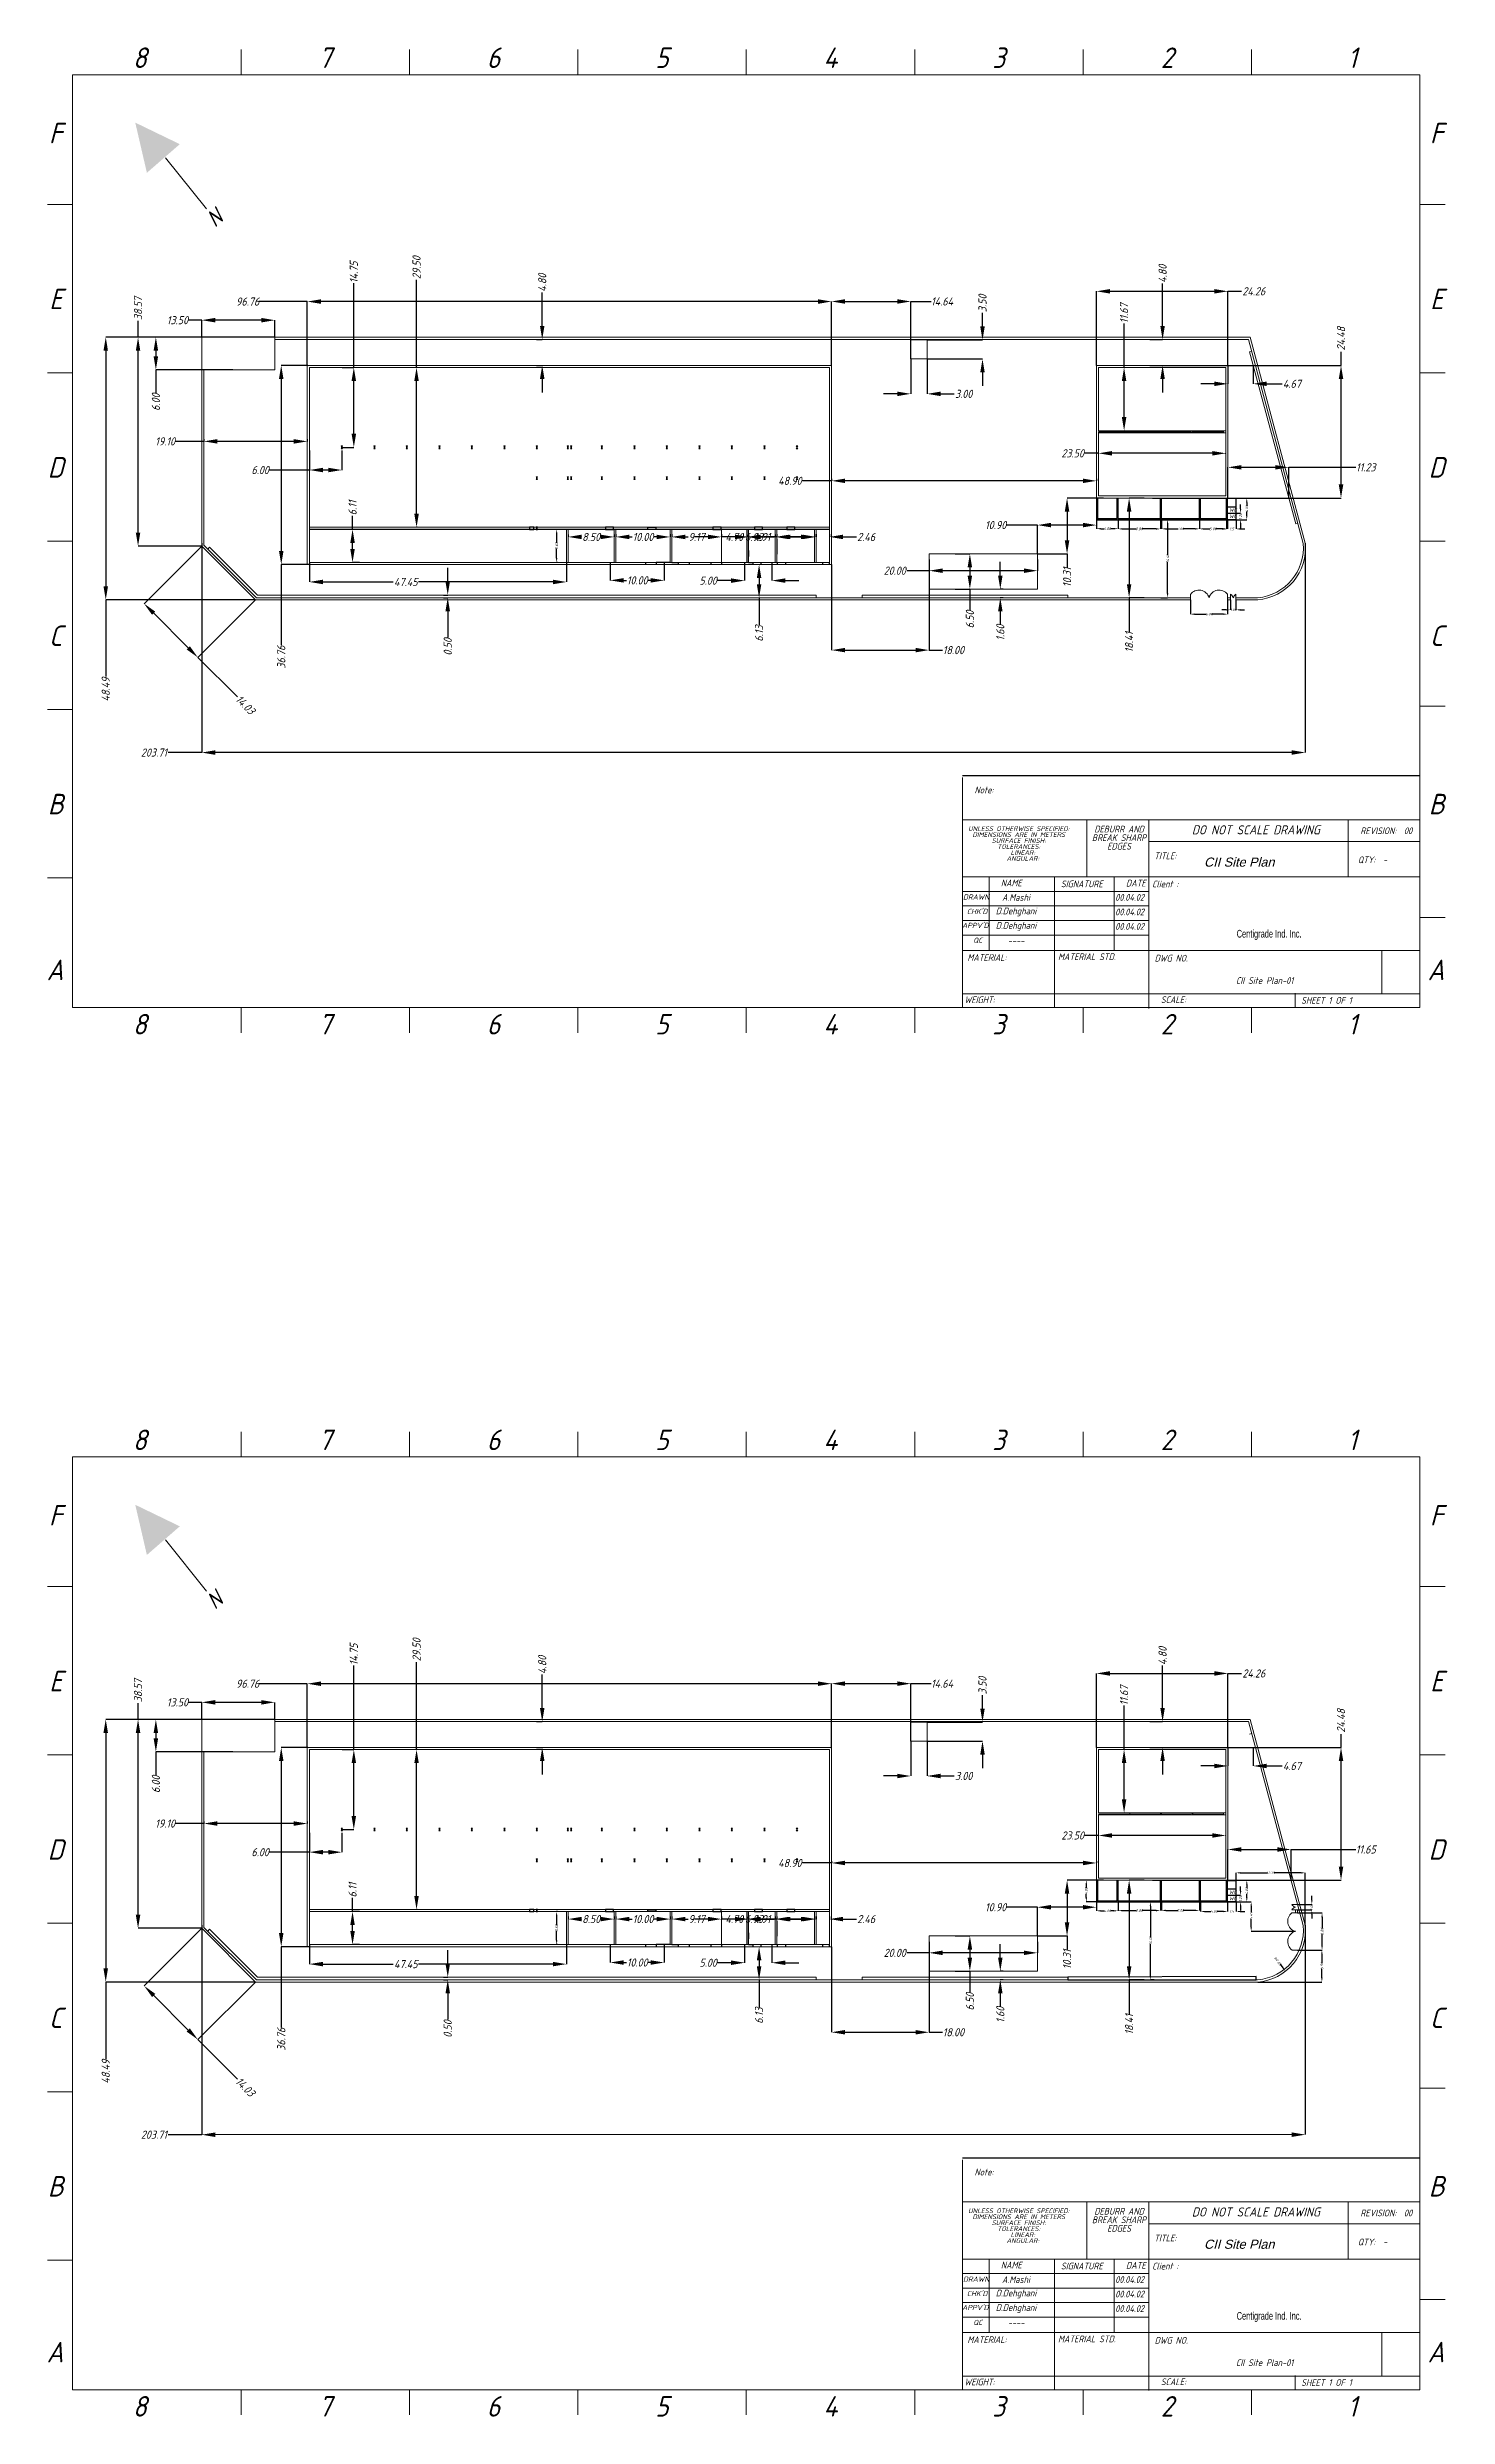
# Model space of a CAD drawing. Header units: millimetres. Extents: x 160413 to 1199701, y -1249241 to 191487.
# Drawn here: x 160413 to 418861, y -318830 to 118556 of the extents above; entities that cross this region are included whole.
import ezdxf

# ---------------------------------------------------------------- set-up
doc = ezdxf.new("R2010")
doc.units = ezdxf.units.MM
doc.header["$PDSIZE"] = -1
doc.layers.add('title', color=7, linetype='Continuous', lineweight=15)
doc.styles.add('AM', font='geniso.shx', dxfattribs={"oblique": 15})
doc.styles.add('Geniso', font='geniso.shx', dxfattribs={"oblique": 15})
doc.styles.add('SLDTEXTSTYLE4', font='TXT', dxfattribs={"width": 0.7})
doc.dimstyles.new('AM', dxfattribs={"dimscale": 0, "dimtxt": 1500, "dimasz": 2500, "dimexe": 0.18, "dimexo": 0.0625, "dimgap": 0.09, "dimtad": 0, "dimlfac": 0.001, "dimzin": 0, "dimdsep": 46, "dimtxsty": 'Geniso', "dimcen": 0.09, "dimclrd": 1, "dimclre": 1, "dimadec": 0, "dimazin": 0, "dimtfac": 1, "dimtofl": 0, "dimtmove": 0, "dimatfit": 3, "dimfxl": 1, "dimtolj": 1, "dimtzin": 0, "dimarcsym": 0})
doc.dimstyles.new('Scale 1B2', dxfattribs={"dimscale": 0.32, "dimtxt": 1500, "dimasz": 2500, "dimexe": 0.18, "dimexo": 0.0625, "dimgap": 0.09, "dimtad": 0, "dimlfac": 0.001, "dimzin": 0, "dimdsep": 46, "dimtxsty": 'Geniso', "dimcen": 0.09, "dimclrd": 1, "dimclre": 1, "dimadec": 0, "dimazin": 0, "dimtfac": 1, "dimtofl": 0, "dimtmove": 0, "dimatfit": 3, "dimfxl": 1, "dimtolj": 1, "dimtzin": 0, "dimarcsym": 0})

msp = doc.modelspace()

# ---------------------------------------------------------------- texts
at = {"color": 7, "lineweight": 18}
for s, insert, char_height, attachment_point, style in [('8', (177471.238, 118543.292), 3789.788, 2, 'Geniso'), ('7', (211663.877, 118543.292), 3789.788, 2, 'Geniso'), ('6', (242748.094, 118543.292), 3789.788, 2, 'Geniso'), ('5', (273832.31, 118543.292), 3789.788, 2, 'Geniso'), ('4', (304916.527, 118543.292), 3789.788, 2, 'Geniso'), ('3', (336000.744, 118543.292), 3789.788, 2, 'Geniso'), ('2', (367084.961, 118543.292), 3789.788, 2, 'Geniso'), ('1', (401277.599, 118543.292), 3789.788, 2, 'Geniso'), ('F', (161927.814, 104625.023), 3789.788, 2, 'Geniso'), ('F', (416818.392, 104625.023), 3789.788, 2, 'Geniso'), ('E', (161973.871, 74007.07), 3789.788, 2, 'Geniso'), ('E', (416864.448, 74007.07), 3789.788, 2, 'Geniso'), ('D', (161923.867, 42922.853), 3789.788, 2, 'Geniso'), ('D', (416814.444, 42922.853), 3789.788, 2, 'Geniso'), ('C', (161927.814, 11838.636), 3789.788, 2, 'Geniso'), ('C', (416818.392, 11838.636), 3789.788, 2, 'Geniso'), ('B', (161938.341, -19245.58), 3789.788, 2, 'Geniso'), ('B', (416828.919, -19245.58), 3789.788, 2, 'Geniso'), ('Centigrade Ind. Inc.', (379928.228, -44363.073), 1419.19162, 1, 'SLDTEXTSTYLE4'), ('A', (161815.963, -49863.534), 3789.788, 2, 'Geniso'), ('A', (416706.54, -49863.534), 3789.788, 2, 'Geniso'), ('8', (177471.238, -59880.112), 3789.788, 2, 'Geniso'), ('7', (211663.877, -59880.112), 3789.788, 2, 'Geniso'), ('6', (242748.094, -59880.112), 3789.788, 2, 'Geniso'), ('5', (273832.31, -59880.112), 3789.788, 2, 'Geniso'), ('4', (304916.527, -59880.112), 3789.788, 2, 'Geniso'), ('3', (336000.744, -59880.112), 3789.788, 2, 'Geniso'), ('2', (367084.961, -59880.112), 3789.788, 2, 'Geniso'), ('1', (401277.599, -59880.112), 3789.788, 2, 'Geniso'), ('8', (177471.238, -136617.056), 3789.788, 2, 'Geniso'), ('7', (211663.877, -136617.056), 3789.788, 2, 'Geniso'), ('6', (242748.094, -136617.056), 3789.788, 2, 'Geniso'), ('5', (273832.31, -136617.056), 3789.788, 2, 'Geniso'), ('4', (304916.527, -136617.056), 3789.788, 2, 'Geniso'), ('3', (336000.744, -136617.056), 3789.788, 2, 'Geniso'), ('2', (367084.961, -136617.056), 3789.788, 2, 'Geniso'), ('1', (401277.599, -136617.056), 3789.788, 2, 'Geniso'), ('F', (161927.814, -150535.325), 3789.788, 2, 'Geniso'), ('F', (416818.392, -150535.325), 3789.788, 2, 'Geniso'), ('E', (161973.871, -181153.279), 3789.788, 2, 'Geniso'), ('E', (416864.448, -181153.279), 3789.788, 2, 'Geniso'), ('D', (161923.867, -212237.496), 3789.788, 2, 'Geniso'), ('D', (416814.444, -212237.496), 3789.788, 2, 'Geniso'), ('C', (161927.814, -243321.712), 3789.788, 2, 'Geniso'), ('C', (416818.392, -243321.712), 3789.788, 2, 'Geniso'), ('B', (161938.341, -274405.929), 3789.788, 2, 'Geniso'), ('B', (416828.919, -274405.929), 3789.788, 2, 'Geniso'), ('Centigrade Ind. Inc.', (379928.228, -299523.421), 1419.19162, 1, 'SLDTEXTSTYLE4'), ('A', (161815.963, -305023.883), 3789.788, 2, 'Geniso'), ('A', (416706.54, -305023.883), 3789.788, 2, 'Geniso'), ('8', (177471.238, -315040.461), 3789.788, 2, 'Geniso'), ('7', (211663.877, -315040.461), 3789.788, 2, 'Geniso'), ('6', (242748.094, -315040.461), 3789.788, 2, 'Geniso'), ('5', (273832.31, -315040.461), 3789.788, 2, 'Geniso'), ('4', (304916.527, -315040.461), 3789.788, 2, 'Geniso'), ('3', (336000.744, -315040.461), 3789.788, 2, 'Geniso'), ('2', (367084.961, -315040.461), 3789.788, 2, 'Geniso'), ('1', (401277.599, -315040.461), 3789.788, 2, 'Geniso')]:
    msp.add_mtext(s, dxfattribs=dict(at, insert=insert, char_height=char_height, attachment_point=attachment_point, style=style))
at = {"lineweight": 18, "char_height": 3000, "attachment_point": 1, "rotation": 41.31722417, "style": 'AM'}
for insert in [(189383.779, 87428.334), (189383.779, -167732.015)]:
    msp.add_mtext_dynamic_manual_height_columns('N', width=3866.70889, gutter_width=1, heights=[0], dxfattribs=dict(at, insert=insert))
at = {"char_height": 688.1904, "attachment_point": 1, "style": 'AM'}
for insert in [(378507.545, 33508.822), (378507.545, 32338.037), (378507.545, -221651.527), (378507.545, -222822.311)]:
    msp.add_mtext_dynamic_manual_height_columns('WC', width=754.43681, gutter_width=3440.952, heights=[0], dxfattribs=dict(at, insert=insert))
at = {"lineweight": 18, "attachment_point": 5, "style": 'Geniso'}
for s, insert, char_height in [('Note:', (333296.902, -18527.879), 1242.9805), ('UNLESS OTHERWISE SPECIFIED:', (339703.461, -25669.238), 870.08637), ('DEBURR AND', (358217.912, -25763.955), 1242.9805), ('DO NOT SCALE DRAWING', (383470.14, -25894.325), 1673.24302), ('REVISION:  00', (407542.551, -26071.419), 1242.98053), ('DIMENSIONS ARE IN METERS', (339703.461, -26772.505), 870.08637), ('SURFACE FINISH:', (339703.461, -27875.772), 870.08637), ('TOLERANCES:', (339703.461, -28979.038), 870.08637), ('LINEAR:', (340448.166, -30082.305), 870.0864), ('BREAK SHARP', (358217.912, -27340.05), 1242.98053), ('EDGES', (358217.912, -28916.146), 1242.9805), ('TITLE:', (366748.229, -30696.867), 1242.9805), ('ANGULAR:', (340448.166, -31185.572), 870.0864), ('{\\fArial|b0|i0|c0|p34;CII Site Plan}', (380403.789, -31862.069), 1673.24302), ('QTY:  -', (405006.63, -31429.822), 1242.9805), ('DRAWN', (331835.004, -38290.821), 956.1389), ('NAME', (338337.596, -35695.495), 1242.9805), ('A.Mashi', (339197.46, -38367.452), 1242.9805), ('SIGNATURE', (351351.305, -35873.189), 1242.9805), ('00.04.02', (360168.288, -38367.452), 1242.9805), ('DATE', (361319.416, -35734.681), 1242.9805), ('Client :', (366748.229, -35893.369), 1242.9805), ("APPV'D", (331682.664, -43535.382), 956.1389), ("CHK'D", (332021.525, -40953.116), 956.1389), ('D.Dehghani', (339197.46, -41046.815), 1242.9805), ('D.Dehghani', (339197.46, -43726.177), 1242.9805), ('00.04.02', (360168.288, -41046.815), 1242.9805), ('00.04.02', (360168.288, -43726.177), 1242.9805), ('QC', (332138.023, -46277.84), 956.1389), ('----', (339197.46, -46405.539), 1242.9805), ('MATERIAL:', (333841.189, -49466.175), 1242.9805), ('MATERIAL STD.', (352267.087, -49325.224), 1242.98053), ('DWG NO.', (367842.923, -49585.544), 1242.9805), ('WEIGHT:', (332474.433, -57272.52), 1242.9805), ('SCALE:', (368255.591, -57243.316), 1242.9805), ('CII Site Plan-01', (385090.363, -53717.727), 1242.98053), ('SHEET 1 OF 1', (396501.597, -57375.658), 1242.98053), ('Note:', (333296.902, -273688.228), 1242.9805), ('UNLESS OTHERWISE SPECIFIED:', (339703.461, -280829.587), 870.08637), ('DIMENSIONS ARE IN METERS', (339703.461, -281932.854), 870.08637), ('SURFACE FINISH:', (339703.461, -283036.121), 870.08637), ('TOLERANCES:', (339703.461, -284139.387), 870.08637), ('BREAK SHARP', (358217.912, -282500.399), 1242.98053), ('DEBURR AND', (358217.912, -280924.304), 1242.9805), ('EDGES', (358217.912, -284076.495), 1242.9805), ('DO NOT SCALE DRAWING', (383470.14, -281054.674), 1673.24302), ('REVISION:  00', (407542.551, -281231.768), 1242.98053), ('ANGULAR:', (340448.166, -286345.921), 870.0864), ('LINEAR:', (340448.166, -285242.654), 870.0864), ('TITLE:', (366748.229, -285857.216), 1242.9805), ('{\\fArial|b0|i0|c0|p34;CII Site Plan}', (380403.789, -287022.418), 1673.24302), ('QTY:  -', (405006.63, -286590.171), 1242.9805), ('DRAWN', (331835.004, -293451.17), 956.1389), ('NAME', (338337.596, -290855.844), 1242.9805), ('A.Mashi', (339197.46, -293527.801), 1242.9805), ('SIGNATURE', (351351.305, -291033.538), 1242.9805), ('00.04.02', (360168.288, -293527.801), 1242.9805), ('DATE', (361319.416, -290895.03), 1242.9805), ('Client :', (366748.229, -291053.718), 1242.9805), ("CHK'D", (332021.525, -296113.465), 956.1389), ('D.Dehghani', (339197.46, -296207.163), 1242.9805), ('00.04.02', (360168.288, -296207.163), 1242.9805), ("APPV'D", (331682.664, -298695.731), 956.1389), ('QC', (332138.023, -301438.189), 956.1389), ('D.Dehghani', (339197.46, -298886.526), 1242.9805), ('----', (339197.46, -301565.888), 1242.9805), ('00.04.02', (360168.288, -298886.526), 1242.9805), ('MATERIAL:', (333841.189, -304626.524), 1242.9805), ('MATERIAL STD.', (352267.087, -304485.572), 1242.98053), ('DWG NO.', (367842.923, -304745.893), 1242.9805), ('CII Site Plan-01', (385090.363, -308878.076), 1242.98053), ('WEIGHT:', (332474.433, -312432.869), 1242.9805), ('SCALE:', (368255.591, -312403.665), 1242.9805), ('SHEET 1 OF 1', (396501.597, -312536.007), 1242.98053)]:
    msp.add_mtext(s, dxfattribs=dict(at, insert=insert, char_height=char_height))

# ---------------------------------------------------------------- blocks, each defined once
blk = doc.blocks.new('*D127')
at = {"color": 1, "lineweight": -2, "transparency": 16777216}
for p, q in [((208392, -183525), (199507, -183525)), ((208392, -195315), (208392, -183525)), ((302652, -183525), (210892, -183525)), ((305152, -195315), (305152, -183525))]:
    blk.add_line(p, q, dxfattribs=at)
at = {"color": 1, "transparency": 16777216}
for points in [[(210892, -183109), (210892, -183942), (208392, -183525)], [(302652, -183109), (302652, -183942), (305152, -183525)]]:
    blk.add_solid(points, dxfattribs=at)
at = {"layer": 'Defpoints', "color": 0, "transparency": 16777216}
for p in [(305152, -183525), (208392, -195315), (305152, -195315)]:
    blk.add_point(p, dxfattribs=at)
at = {"color": 0, "lineweight": 18, "transparency": 16777216, "insert": (197372, -183525), "char_height": 1500, "attachment_point": 5, "style": 'Geniso'}
blk.add_mtext('\\A1;96.76', dxfattribs=at)
blk = doc.blocks.new('*D128')
at = {"color": 1, "lineweight": -2, "transparency": 16777216}
for p, q in [((208482, -195315), (203574, -195315)), ((203575, -197815), (203575, -229575)), ((208682, -232075), (203574, -232075)), ((203575, -232075), (203575, -246973))]:
    blk.add_line(p, q, dxfattribs=at)
at = {"color": 1, "transparency": 16777216}
for points in [[(203158, -197815), (203991, -197815), (203575, -195315)], [(203158, -229575), (203991, -229575), (203575, -232075)]]:
    blk.add_solid(points, dxfattribs=at)
at = {"layer": 'Defpoints', "color": 0, "transparency": 16777216}
for p in [(208482, -195315), (203575, -232075), (208682, -232075)]:
    blk.add_point(p, dxfattribs=at)
at = {"color": 0, "lineweight": 18, "transparency": 16777216, "insert": (203575, -249181), "char_height": 1500, "attachment_point": 5, "rotation": 90, "style": 'Geniso'}
blk.add_mtext('\\A1;36.76', dxfattribs=at)
blk = doc.blocks.new('*D129')
at = {"color": 1, "lineweight": -2, "transparency": 16777216}
for p, q in [((305152, -232076), (305152, -247875)), ((323152, -232566), (323152, -247875)), ((307652, -247875), (320652, -247875)), ((323152, -247875), (325652, -247875))]:
    blk.add_line(p, q, dxfattribs=at)
at = {"color": 1, "transparency": 16777216}
for points in [[(307652, -247458), (307652, -248292), (305152, -247875)], [(320652, -247458), (320652, -248292), (323152, -247875)]]:
    blk.add_solid(points, dxfattribs=at)
at = {"layer": 'Defpoints', "color": 0, "transparency": 16777216}
for p in [(305152, -232075), (323152, -232566), (305152, -247875)]:
    blk.add_point(p, dxfattribs=at)
at = {"color": 0, "lineweight": 18, "transparency": 16777216, "insert": (327633, -247875), "char_height": 1500, "attachment_point": 5, "style": 'Geniso'}
blk.add_mtext('\\A1;18.00', dxfattribs=at)
blk = doc.blocks.new('*D130')
at = {"color": 1, "lineweight": -2, "transparency": 16777216}
for p, q in [((354047, -219796), (354047, -224791)), ((343152, -224791), (337415, -224791)), ((343152, -230162), (343152, -224791)), ((351547, -224791), (345652, -224791))]:
    blk.add_line(p, q, dxfattribs=at)
at = {"color": 1, "transparency": 16777216}
for points in [[(345652, -224375), (345652, -225208), (343152, -224791)], [(351547, -224375), (351547, -225208), (354047, -224791)]]:
    blk.add_solid(points, dxfattribs=at)
at = {"layer": 'Defpoints', "color": 0, "transparency": 16777216}
for p in [(354047, -219795), (343152, -224791), (343152, -230162)]:
    blk.add_point(p, dxfattribs=at)
at = {"color": 0, "lineweight": 18, "transparency": 16777216, "insert": (335431, -224791), "char_height": 1500, "attachment_point": 5, "style": 'Geniso'}
blk.add_mtext('\\A1;10.90', dxfattribs=at)
blk = doc.blocks.new('*D131')
at = {"color": 1, "lineweight": -2, "transparency": 16777216}
for p, q in [((364405, -195315), (399188, -195315)), ((399188, -195315), (399188, -192815)), ((399188, -217295), (399188, -197815)), ((364405, -219795), (399188, -219795))]:
    blk.add_line(p, q, dxfattribs=at)
at = {"color": 1, "transparency": 16777216}
for points in [[(398771, -197815), (399605, -197815), (399188, -195315)], [(398771, -217295), (399605, -217295), (399188, -219795)]]:
    blk.add_solid(points, dxfattribs=at)
at = {"layer": 'Defpoints', "color": 0, "transparency": 16777216}
for p in [(364405, -195315), (364405, -219795), (399188, -219795)]:
    blk.add_point(p, dxfattribs=at)
at = {"color": 0, "lineweight": 18, "transparency": 16777216, "insert": (399188, -190385), "char_height": 1500, "attachment_point": 5, "rotation": 90, "style": 'Geniso'}
blk.add_mtext('\\A1;24.48', dxfattribs=at)
blk = doc.blocks.new('*D132')
at = {"color": 1, "lineweight": -2, "transparency": 16777216}
for p, q in [((359147, -195695), (359147, -187555)), ((359088, -195695), (359147, -195695)), ((359147, -204865), (359147, -198195)), ((359088, -207365), (359147, -207365))]:
    blk.add_line(p, q, dxfattribs=at)
at = {"color": 1, "transparency": 16777216}
for points in [[(358730, -198195), (359564, -198195), (359147, -195695)], [(358730, -204865), (359564, -204865), (359147, -207365)]]:
    blk.add_solid(points, dxfattribs=at)
at = {"layer": 'Defpoints', "color": 0, "transparency": 16777216}
for p in [(359088, -195695), (359147, -195695), (359088, -207365)]:
    blk.add_point(p, dxfattribs=at)
at = {"color": 0, "lineweight": 18, "transparency": 16777216, "insert": (359147, -185714), "char_height": 1500, "attachment_point": 5, "rotation": 90, "style": 'Geniso'}
blk.add_mtext('\\A1;11.67', dxfattribs=at)
blk = doc.blocks.new('*D133')
at = {"color": 1, "lineweight": -2, "transparency": 16777216}
for p, q in [((354427, -211542), (351927, -211542)), ((354427, -211613), (354427, -211542)), ((375427, -211542), (356927, -211542)), ((377927, -211613), (377927, -211542))]:
    blk.add_line(p, q, dxfattribs=at)
at = {"color": 1, "transparency": 16777216}
for points in [[(356927, -211125), (356927, -211958), (354427, -211542)], [(375427, -211125), (375427, -211958), (377927, -211542)]]:
    blk.add_solid(points, dxfattribs=at)
at = {"layer": 'Defpoints', "color": 0, "transparency": 16777216}
for p in [(354427, -211613), (377927, -211542), (377927, -211613)]:
    blk.add_point(p, dxfattribs=at)
at = {"color": 0, "lineweight": 18, "transparency": 16777216, "insert": (349656, -211542), "char_height": 1500, "attachment_point": 5, "style": 'Geniso'}
blk.add_mtext('\\A1;23.50', dxfattribs=at)
blk = doc.blocks.new('*D134')
at = {"color": 1, "lineweight": -2, "transparency": 16777216}
for p, q in [((354047, -195315), (354047, -181633)), ((356547, -181633), (375807, -181633)), ((378307, -195315), (378307, -181633)), ((378307, -181633), (380807, -181633))]:
    blk.add_line(p, q, dxfattribs=at)
at = {"color": 1, "transparency": 16777216}
for points in [[(356547, -181217), (356547, -182050), (354047, -181633)], [(375807, -181217), (375807, -182050), (378307, -181633)]]:
    blk.add_solid(points, dxfattribs=at)
at = {"layer": 'Defpoints', "color": 0, "transparency": 16777216}
for p in [(378307, -181633), (354047, -195315), (378307, -195315)]:
    blk.add_point(p, dxfattribs=at)
at = {"color": 0, "lineweight": 18, "transparency": 16777216, "insert": (383090, -181633), "char_height": 1500, "attachment_point": 5, "style": 'Geniso'}
blk.add_mtext('\\A1;24.26', dxfattribs=at)
blk = doc.blocks.new('*D135')
at = {"color": 1, "lineweight": -2, "transparency": 16777216}
for p, q in [((366250, -188015), (366250, -180188)), ((363903, -190515), (366250, -190515)), ((363903, -195315), (366250, -195315)), ((366250, -197815), (366250, -200315))]:
    blk.add_line(p, q, dxfattribs=at)
at = {"color": 1, "transparency": 16777216}
for points in [[(365833, -188015), (366667, -188015), (366250, -190515)], [(365833, -197815), (366667, -197815), (366250, -195315)]]:
    blk.add_solid(points, dxfattribs=at)
at = {"layer": 'Defpoints', "color": 0, "transparency": 16777216}
for p in [(363903, -190515), (366250, -190515), (363903, -195315)]:
    blk.add_point(p, dxfattribs=at)
at = {"color": 0, "lineweight": 18, "transparency": 16777216, "insert": (366250, -178407), "char_height": 1500, "attachment_point": 5, "rotation": 90, "style": 'Geniso'}
blk.add_mtext('\\A1;4.80', dxfattribs=at)
blk = doc.blocks.new('*D136')
at = {"color": 1, "lineweight": -2, "transparency": 16777216}
for p, q in [((355344, -219795), (348620, -219795)), ((348620, -222295), (348620, -227603)), ((343152, -230103), (348620, -230103)), ((348620, -230103), (348620, -232603))]:
    blk.add_line(p, q, dxfattribs=at)
at = {"color": 1, "transparency": 16777216}
for points in [[(348203, -222295), (349036, -222295), (348620, -219795)], [(348203, -227603), (349036, -227603), (348620, -230103)]]:
    blk.add_solid(points, dxfattribs=at)
at = {"layer": 'Defpoints', "color": 0, "transparency": 16777216}
for p in [(348620, -219795), (355344, -219795), (343152, -230103)]:
    blk.add_point(p, dxfattribs=at)
at = {"color": 0, "lineweight": 18, "transparency": 16777216, "insert": (348620, -234443), "char_height": 1500, "attachment_point": 5, "rotation": 90, "style": 'Geniso'}
blk.add_mtext('\\A1;10.31', dxfattribs=at)
blk = doc.blocks.new('*D137')
at = {"color": 1, "lineweight": -2, "transparency": 16777216}
for p, q in [((305152, -195402), (305152, -183513)), ((307652, -183513), (317292, -183513)), ((319792, -194115), (319792, -183513)), ((319792, -183513), (323543, -183513))]:
    blk.add_line(p, q, dxfattribs=at)
at = {"color": 1, "transparency": 16777216}
for points in [[(307652, -183096), (307652, -183930), (305152, -183513)], [(317292, -183096), (317292, -183930), (319792, -183513)]]:
    blk.add_solid(points, dxfattribs=at)
at = {"layer": 'Defpoints', "color": 0, "transparency": 16777216}
for p in [(319792, -183513), (305152, -195402), (319792, -194115)]:
    blk.add_point(p, dxfattribs=at)
at = {"color": 0, "lineweight": 18, "transparency": 16777216, "insert": (325542, -183513), "char_height": 1500, "attachment_point": 5, "style": 'Geniso'}
blk.add_mtext('\\A1;14.64', dxfattribs=at)
blk = doc.blocks.new('*D138')
at = {"color": 1, "lineweight": -2, "transparency": 16777216}
for p, q in [((319768, -194116), (319768, -200565)), ((322792, -194116), (322792, -200565)), ((317268, -200565), (314768, -200565)), ((325292, -200565), (327792, -200565))]:
    blk.add_line(p, q, dxfattribs=at)
at = {"color": 1, "transparency": 16777216}
for points in [[(317268, -200149), (317268, -200982), (319768, -200565)], [(325292, -200149), (325292, -200982), (322792, -200565)]]:
    blk.add_solid(points, dxfattribs=at)
at = {"layer": 'Defpoints', "color": 0, "transparency": 16777216}
for p in [(319768, -194115), (322792, -194115), (322792, -200565)]:
    blk.add_point(p, dxfattribs=at)
at = {"color": 0, "lineweight": 18, "transparency": 16777216, "insert": (329538, -200565), "char_height": 1500, "attachment_point": 5, "style": 'Geniso'}
blk.add_mtext('\\A1;3.00', dxfattribs=at)
blk = doc.blocks.new('*D139')
at = {"color": 1, "lineweight": -2, "transparency": 16777216}
for p, q in [((333013, -188115), (333013, -185615)), ((322792, -190615), (333013, -190615)), ((322792, -194115), (333013, -194115)), ((333013, -196615), (333013, -199115))]:
    blk.add_line(p, q, dxfattribs=at)
at = {"color": 1, "transparency": 16777216}
for points in [[(332596, -188115), (333430, -188115), (333013, -190615)], [(332596, -196615), (333430, -196615), (333013, -194115)]]:
    blk.add_solid(points, dxfattribs=at)
at = {"layer": 'Defpoints', "color": 0, "transparency": 16777216}
for p in [(322792, -190615), (333013, -190615), (322792, -194115)]:
    blk.add_point(p, dxfattribs=at)
at = {"color": 0, "lineweight": 18, "transparency": 16777216, "insert": (333013, -183869), "char_height": 1500, "attachment_point": 5, "rotation": 90, "style": 'Geniso'}
blk.add_mtext('\\A1;3.50', dxfattribs=at)
blk = doc.blocks.new('*D140')
at = {"color": 1, "lineweight": -2, "transparency": 16777216}
for p, q in [((291775, -232075), (291775, -232075)), ((291775, -234575), (291775, -235703)), ((291775, -238203), (291775, -238203)), ((291775, -238203), (291775, -243212))]:
    blk.add_line(p, q, dxfattribs=at)
at = {"color": 1, "transparency": 16777216}
for points in [[(291358, -234575), (292192, -234575), (291775, -232075)], [(291358, -235703), (292192, -235703), (291775, -238203)]]:
    blk.add_solid(points, dxfattribs=at)
at = {"layer": 'Defpoints', "color": 0, "transparency": 16777216}
for p in [(291775, -232075), (291775, -238203), (291775, -238203)]:
    blk.add_point(p, dxfattribs=at)
at = {"color": 0, "lineweight": 18, "transparency": 16777216, "insert": (291775, -244818), "char_height": 1500, "attachment_point": 5, "rotation": 90, "style": 'Geniso'}
blk.add_mtext('\\A1;6.13', dxfattribs=at)
blk = doc.blocks.new('*D141')
at = {"color": 1, "lineweight": -2, "transparency": 16777216}
for p, q in [((189292, -209341), (183969, -209341)), ((189292, -208958), (189292, -209341)), ((205892, -209341), (191792, -209341)), ((208392, -208958), (208392, -209341))]:
    blk.add_line(p, q, dxfattribs=at)
at = {"color": 1, "transparency": 16777216}
for points in [[(191792, -208924), (191792, -209757), (189292, -209341)], [(205892, -208924), (205892, -209757), (208392, -209341)]]:
    blk.add_solid(points, dxfattribs=at)
at = {"layer": 'Defpoints', "color": 0, "transparency": 16777216}
for p in [(189292, -208958), (208392, -208958), (208392, -209341)]:
    blk.add_point(p, dxfattribs=at)
at = {"color": 0, "lineweight": 18, "transparency": 16777216, "insert": (182135, -209341), "char_height": 1500, "attachment_point": 5, "style": 'Geniso'}
blk.add_mtext('\\A1;19.10', dxfattribs=at)
blk = doc.blocks.new('*D142')
at = {"color": 1, "lineweight": -2, "transparency": 16777216}
for p, q in [((194665, -190115), (180434, -190115)), ((180434, -192615), (180434, -193615)), ((194665, -196115), (180434, -196115)), ((180434, -196115), (180434, -200362))]:
    blk.add_line(p, q, dxfattribs=at)
at = {"color": 1, "transparency": 16777216}
for points in [[(180017, -192615), (180851, -192615), (180434, -190115)], [(180017, -193615), (180851, -193615), (180434, -196115)]]:
    blk.add_solid(points, dxfattribs=at)
at = {"layer": 'Defpoints', "color": 0, "transparency": 16777216}
for p in [(194665, -190115), (180434, -196115), (194665, -196115)]:
    blk.add_point(p, dxfattribs=at)
at = {"color": 0, "lineweight": 18, "transparency": 16777216, "insert": (180434, -202108), "char_height": 1500, "attachment_point": 5, "rotation": 90, "style": 'Geniso'}
blk.add_mtext('\\A1;6.00', dxfattribs=at)
blk = doc.blocks.new('*D143')
at = {"color": 1, "lineweight": -2, "transparency": 16777216}
for p, q in [((251749, -188015), (251749, -181835)), ((250690, -190515), (251749, -190515)), ((250690, -195315), (251749, -195315)), ((251749, -197815), (251749, -200315))]:
    blk.add_line(p, q, dxfattribs=at)
at = {"color": 1, "transparency": 16777216}
for points in [[(251332, -188015), (252166, -188015), (251749, -190515)], [(251332, -197815), (252166, -197815), (251749, -195315)]]:
    blk.add_solid(points, dxfattribs=at)
at = {"layer": 'Defpoints', "color": 0, "transparency": 16777216}
for p in [(250690, -190515), (251749, -190515), (250690, -195315)]:
    blk.add_point(p, dxfattribs=at)
at = {"color": 0, "lineweight": 18, "transparency": 16777216, "insert": (251749, -180053), "char_height": 1500, "attachment_point": 5, "rotation": 90, "style": 'Geniso'}
blk.add_mtext('\\A1;4.80', dxfattribs=at)
blk = doc.blocks.new('*D144')
at = {"color": 1, "lineweight": -2, "transparency": 16777216}
for p, q in [((177147, -190115), (177147, -187097)), ((188892, -190115), (177147, -190115)), ((177147, -226181), (177147, -192615)), ((188892, -228681), (177147, -228681))]:
    blk.add_line(p, q, dxfattribs=at)
at = {"color": 1, "transparency": 16777216}
for points in [[(176730, -192615), (177564, -192615), (177147, -190115)], [(176730, -226181), (177564, -226181), (177147, -228681)]]:
    blk.add_solid(points, dxfattribs=at)
at = {"layer": 'Defpoints', "color": 0, "transparency": 16777216}
for p in [(188892, -190115), (177147, -228681), (188892, -228681)]:
    blk.add_point(p, dxfattribs=at)
at = {"color": 0, "lineweight": 18, "transparency": 16777216, "insert": (177147, -184816), "char_height": 1500, "attachment_point": 5, "rotation": 90, "style": 'Geniso'}
blk.add_mtext('\\A1;38.57', dxfattribs=at)
blk = doc.blocks.new('*D145')
at = {"color": 1, "lineweight": -2, "transparency": 16777216}
for p, q in [((188892, -228124), (188893, -266787)), ((392598, -228117), (392600, -266779)), ((188893, -266786), (182730, -266787)), ((390100, -266779), (191393, -266786))]:
    blk.add_line(p, q, dxfattribs=at)
at = {"color": 1, "transparency": 16777216}
for points in [[(191393, -266370), (191393, -267203), (188893, -266786)], [(390100, -266363), (390100, -267196), (392600, -266779)]]:
    blk.add_solid(points, dxfattribs=at)
at = {"layer": 'Defpoints', "color": 0, "transparency": 16777216}
for p in [(188892, -228124), (392598, -228117), (392600, -266779)]:
    blk.add_point(p, dxfattribs=at)
at = {"color": 0, "lineweight": 18, "transparency": 16777216, "insert": (180074, -266787), "char_height": 1500, "attachment_point": 5, "rotation": 0.00205, "style": 'Geniso'}
blk.add_mtext('\\A1;203.71', dxfattribs=at)
blk = doc.blocks.new('*D146')
at = {"color": 1, "lineweight": -2, "transparency": 16777216}
for p, q in [((202392, -190115), (171181, -190115)), ((171182, -192615), (171182, -236103)), ((198814, -238603), (171181, -238603)), ((171182, -238603), (171182, -252759))]:
    blk.add_line(p, q, dxfattribs=at)
at = {"color": 1, "transparency": 16777216}
for points in [[(170765, -192615), (171598, -192615), (171182, -190115)], [(170765, -236103), (171598, -236103), (171182, -238603)]]:
    blk.add_solid(points, dxfattribs=at)
at = {"layer": 'Defpoints', "color": 0, "transparency": 16777216}
for p in [(202392, -190115), (171182, -238603), (198814, -238603)]:
    blk.add_point(p, dxfattribs=at)
at = {"color": 0, "lineweight": 18, "transparency": 16777216, "insert": (171182, -255152), "char_height": 1500, "attachment_point": 5, "rotation": 90, "style": 'Geniso'}
blk.add_mtext('\\A1;48.49', dxfattribs=at)
blk = doc.blocks.new('*D147')
at = {"color": 1, "lineweight": -2, "transparency": 16777216}
for p, q in [((362827, -219795), (360077, -219795)), ((360077, -222295), (360077, -235703)), ((362827, -238203), (360077, -238203)), ((360077, -238203), (360077, -244516))]:
    blk.add_line(p, q, dxfattribs=at)
at = {"color": 1, "transparency": 16777216}
for points in [[(359660, -222295), (360493, -222295), (360077, -219795)], [(359660, -235703), (360493, -235703), (360077, -238203)]]:
    blk.add_solid(points, dxfattribs=at)
at = {"layer": 'Defpoints', "color": 0, "transparency": 16777216}
for p in [(362827, -219795), (360077, -238203), (362827, -238203)]:
    blk.add_point(p, dxfattribs=at)
at = {"color": 0, "lineweight": 18, "transparency": 16777216, "insert": (360077, -246431), "char_height": 1500, "attachment_point": 5, "rotation": 90, "style": 'Geniso'}
blk.add_mtext('\\A1;18.41', dxfattribs=at)
blk = doc.blocks.new('*D148')
at = {"color": 1, "lineweight": -2, "transparency": 16777216}
for p, q in [((336299, -234103), (336299, -231603)), ((336843, -236603), (336299, -236603)), ((336843, -238203), (336299, -238203)), ((336299, -240703), (336299, -243203))]:
    blk.add_line(p, q, dxfattribs=at)
at = {"color": 1, "transparency": 16777216}
for points in [[(335882, -234103), (336716, -234103), (336299, -236603)], [(335882, -240703), (336716, -240703), (336299, -238203)]]:
    blk.add_solid(points, dxfattribs=at)
at = {"layer": 'Defpoints', "color": 0, "transparency": 16777216}
for p in [(336299, -238203), (336843, -236603), (336843, -238203)]:
    blk.add_point(p, dxfattribs=at)
at = {"color": 0, "lineweight": 18, "transparency": 16777216, "insert": (336299, -244659), "char_height": 1500, "attachment_point": 5, "rotation": 90, "style": 'Geniso'}
blk.add_mtext('\\A1;1.60', dxfattribs=at)
blk = doc.blocks.new('*D149')
at = {"color": 1, "lineweight": -2, "transparency": 16777216}
for p, q in [((323152, -231155), (323152, -233211)), ((343152, -231155), (343152, -233211)), ((323152, -233211), (319082, -233211)), ((340652, -233211), (325652, -233211))]:
    blk.add_line(p, q, dxfattribs=at)
at = {"color": 1, "transparency": 16777216}
for points in [[(325652, -232795), (325652, -233628), (323152, -233211)], [(340652, -232795), (340652, -233628), (343152, -233211)]]:
    blk.add_solid(points, dxfattribs=at)
at = {"layer": 'Defpoints', "color": 0, "transparency": 16777216}
for p in [(323152, -231155), (343152, -231155), (343152, -233211)]:
    blk.add_point(p, dxfattribs=at)
at = {"color": 0, "lineweight": 18, "transparency": 16777216, "insert": (316810, -233211), "char_height": 1500, "attachment_point": 5, "style": 'Geniso'}
blk.add_mtext('\\A1;20.00', dxfattribs=at)
blk = doc.blocks.new('*D150')
at = {"color": 1, "lineweight": -2, "transparency": 16777216}
for p, q in [((327983, -230103), (330681, -230103)), ((330681, -232603), (330681, -234103)), ((327983, -236603), (330681, -236603)), ((330681, -236603), (330681, -240475))]:
    blk.add_line(p, q, dxfattribs=at)
at = {"color": 1, "transparency": 16777216}
for points in [[(330264, -232603), (331098, -232603), (330681, -230103)], [(330264, -234103), (331098, -234103), (330681, -236603)]]:
    blk.add_solid(points, dxfattribs=at)
at = {"layer": 'Defpoints', "color": 0, "transparency": 16777216}
for p in [(327983, -230103), (327983, -236603), (330681, -236603)]:
    blk.add_point(p, dxfattribs=at)
at = {"color": 0, "lineweight": 18, "transparency": 16777216, "insert": (330681, -242221), "char_height": 1500, "attachment_point": 5, "rotation": 90, "style": 'Geniso'}
blk.add_mtext('\\A1;6.50', dxfattribs=at)
blk = doc.blocks.new('*D151')
at = {"color": 1, "lineweight": -2, "transparency": 16777216}
for p, q in [((234308, -235203), (234308, -232703)), ((233551, -237703), (234308, -237703)), ((233551, -238203), (234308, -238203)), ((234308, -240703), (234308, -245544))]:
    blk.add_line(p, q, dxfattribs=at)
at = {"color": 1, "transparency": 16777216}
for points in [[(233891, -235203), (234725, -235203), (234308, -237703)], [(233891, -240703), (234725, -240703), (234308, -238203)]]:
    blk.add_solid(points, dxfattribs=at)
at = {"layer": 'Defpoints', "color": 0, "transparency": 16777216}
for p in [(233551, -237703), (233551, -238203), (234308, -238203)]:
    blk.add_point(p, dxfattribs=at)
at = {"color": 0, "lineweight": 18, "transparency": 16777216, "insert": (234308, -247281), "char_height": 1500, "attachment_point": 5, "rotation": 90, "style": 'Geniso'}
blk.add_mtext('\\A1;0.50', dxfattribs=at)
blk = doc.blocks.new('*D152')
at = {"color": 1, "lineweight": -2, "transparency": 16777216}
for p, q in [((228549, -195695), (228549, -179545)), ((228649, -195695), (228549, -195695)), ((228549, -222695), (228549, -198195)), ((228649, -225195), (228549, -225195))]:
    blk.add_line(p, q, dxfattribs=at)
at = {"color": 1, "transparency": 16777216}
for points in [[(228132, -198195), (228966, -198195), (228549, -195695)], [(228132, -222695), (228966, -222695), (228549, -225195)]]:
    blk.add_solid(points, dxfattribs=at)
at = {"layer": 'Defpoints', "color": 0, "transparency": 16777216}
for p in [(228549, -195695), (228650, -195695), (228650, -225195)]:
    blk.add_point(p, dxfattribs=at)
at = {"color": 0, "lineweight": 18, "transparency": 16777216, "insert": (228549, -177271), "char_height": 1500, "attachment_point": 5, "rotation": 90, "style": 'Geniso'}
blk.add_mtext('\\A1;29.50', dxfattribs=at)
blk = doc.blocks.new('*D153')
at = {"color": 1, "lineweight": -2, "transparency": 16777216}
for p, q in [((216973, -195695), (216973, -180152)), ((214832, -195695), (216973, -195695)), ((216973, -207945), (216973, -198195)), ((214832, -210445), (216973, -210445))]:
    blk.add_line(p, q, dxfattribs=at)
at = {"color": 1, "transparency": 16777216}
for points in [[(216556, -198195), (217389, -198195), (216973, -195695)], [(216556, -207945), (217389, -207945), (216973, -210445)]]:
    blk.add_solid(points, dxfattribs=at)
at = {"layer": 'Defpoints', "color": 0, "transparency": 16777216}
for p in [(214831, -195695), (216973, -195695), (214831, -210445)]:
    blk.add_point(p, dxfattribs=at)
at = {"color": 0, "lineweight": 18, "transparency": 16777216, "insert": (216973, -178125), "char_height": 1500, "attachment_point": 5, "rotation": 90, "style": 'Geniso'}
blk.add_mtext('\\A1;14.75', dxfattribs=at)
blk = doc.blocks.new('*D154')
at = {"color": 1, "lineweight": -2, "transparency": 16777216}
for p, q in [((208772, -211043), (208772, -214630)), ((214772, -211043), (214772, -214630)), ((208772, -214629), (201426, -214629)), ((212272, -214629), (211272, -214629))]:
    blk.add_line(p, q, dxfattribs=at)
at = {"color": 1, "transparency": 16777216}
for points in [[(211272, -214213), (211272, -215046), (208772, -214629)], [(212272, -214213), (212272, -215046), (214772, -214629)]]:
    blk.add_solid(points, dxfattribs=at)
at = {"layer": 'Defpoints', "color": 0, "transparency": 16777216}
for p in [(208772, -211043), (214772, -211043), (214772, -214629)]:
    blk.add_point(p, dxfattribs=at)
at = {"color": 0, "lineweight": 18, "transparency": 16777216, "insert": (199679, -214629), "char_height": 1500, "attachment_point": 5, "style": 'Geniso'}
blk.add_mtext('\\A1;6.00', dxfattribs=at)
blk = doc.blocks.new('*D155')
at = {"color": 1, "lineweight": -2, "transparency": 16777216}
for p, q in [((188892, -228681), (178266, -239307)), ((198814, -238603), (188188, -249229)), ((180034, -241075), (186420, -247461)), ((188188, -249228), (195475, -256515))]:
    blk.add_line(p, q, dxfattribs=at)
at = {"color": 1, "transparency": 16777216}
for points in [[(180329, -240780), (179740, -241369), (178266, -239307)], [(186715, -247166), (186126, -247755), (188188, -249228)]]:
    blk.add_solid(points, dxfattribs=at)
at = {"layer": 'Defpoints', "color": 0, "transparency": 16777216}
for p in [(188892, -228681), (198814, -238603), (188188, -249228)]:
    blk.add_point(p, dxfattribs=at)
at = {"color": 0, "lineweight": 18, "transparency": 16777216, "insert": (196935, -257975), "char_height": 1500, "attachment_point": 5, "rotation": 315, "style": 'Geniso'}
blk.add_mtext('\\A1;14.03', dxfattribs=at)
blk = doc.blocks.new('*D156')
at = {"color": 1, "lineweight": -2, "transparency": 16777216}
for p, q in [((305152, -216625), (299766, -216625)), ((305152, -216263), (305152, -216625)), ((351547, -216625), (307652, -216625)), ((354047, -216263), (354047, -216625))]:
    blk.add_line(p, q, dxfattribs=at)
at = {"color": 1, "transparency": 16777216}
for points in [[(307652, -216208), (307652, -217042), (305152, -216625)], [(351547, -216208), (351547, -217042), (354047, -216625)]]:
    blk.add_solid(points, dxfattribs=at)
at = {"layer": 'Defpoints', "color": 0, "transparency": 16777216}
for p in [(305152, -216263), (354047, -216263), (354047, -216625)]:
    blk.add_point(p, dxfattribs=at)
at = {"color": 0, "lineweight": 18, "transparency": 16777216, "insert": (297457, -216625), "char_height": 1500, "attachment_point": 5, "style": 'Geniso'}
blk.add_mtext('\\A1;48.90', dxfattribs=at)
blk = doc.blocks.new('*D157')
at = {"color": 1, "lineweight": -2, "transparency": 16777216}
for p, q in [((378307, -219795), (378307, -214131)), ((380807, -214131), (387455, -214131)), ((389955, -219795), (389955, -214131)), ((389955, -214131), (401946, -214131))]:
    blk.add_line(p, q, dxfattribs=at)
at = {"color": 1, "transparency": 16777216}
for points in [[(380807, -213715), (380807, -214548), (378307, -214131)], [(387455, -213715), (387455, -214548), (389955, -214131)]]:
    blk.add_solid(points, dxfattribs=at)
at = {"layer": 'Defpoints', "color": 0, "transparency": 16777216}
for p in [(389955, -214131), (378307, -219795), (389955, -219795)]:
    blk.add_point(p, dxfattribs=at)
at = {"color": 0, "lineweight": 18, "transparency": 16777216, "insert": (403748, -214131), "char_height": 1500, "attachment_point": 5, "style": 'Geniso'}
blk.add_mtext('\\A1;11.65', dxfattribs=at)
blk = doc.blocks.new('*D158')
at = {"color": 1, "lineweight": -2, "transparency": 16777216}
for p, q in [((378307, -195316), (378307, -198712)), ((382981, -195316), (382981, -198712)), ((375807, -198712), (373307, -198712)), ((385481, -198712), (388330, -198712))]:
    blk.add_line(p, q, dxfattribs=at)
at = {"color": 1, "transparency": 16777216}
for points in [[(375807, -198295), (375807, -199129), (378307, -198712)], [(385481, -198295), (385481, -199129), (382981, -198712)]]:
    blk.add_solid(points, dxfattribs=at)
at = {"layer": 'Defpoints', "color": 0, "transparency": 16777216}
for p in [(378307, -195315), (382981, -195315), (382981, -198712)]:
    blk.add_point(p, dxfattribs=at)
at = {"color": 0, "lineweight": 18, "transparency": 16777216, "insert": (390120, -198712), "char_height": 1500, "attachment_point": 5, "style": 'Geniso'}
blk.add_mtext('\\A1;4.67', dxfattribs=at)
blk = doc.blocks.new('*D159')
at = {"color": 1, "lineweight": -2, "transparency": 16777216}
for p, q in [((188892, -186966), (186392, -186966)), ((188892, -190115), (188892, -186966)), ((199892, -186966), (191392, -186966)), ((202392, -190115), (202392, -186966))]:
    blk.add_line(p, q, dxfattribs=at)
at = {"color": 1, "transparency": 16777216}
for points in [[(191392, -186550), (191392, -187383), (188892, -186966)], [(199892, -186550), (199892, -187383), (202392, -186966)]]:
    blk.add_solid(points, dxfattribs=at)
at = {"layer": 'Defpoints', "color": 0, "transparency": 16777216}
for p in [(202392, -186966), (188892, -190115), (202392, -190115)]:
    blk.add_point(p, dxfattribs=at)
at = {"color": 0, "lineweight": 18, "transparency": 16777216, "insert": (184411, -186966), "char_height": 1500, "attachment_point": 5, "style": 'Geniso'}
blk.add_mtext('\\A1;13.50', dxfattribs=at)
blk = doc.blocks.new('*D160')
at = {"color": 1, "lineweight": -2, "transparency": 16777216}
for p, q in [((289112, -231696), (289112, -235040)), ((294112, -231696), (294112, -235040)), ((286612, -235040), (284112, -235040)), ((296612, -235040), (299112, -235040))]:
    blk.add_line(p, q, dxfattribs=at)
at = {"color": 1, "transparency": 16777216}
for points in [[(286612, -234623), (286612, -235457), (289112, -235040)], [(296612, -234623), (296612, -235457), (294112, -235040)]]:
    blk.add_solid(points, dxfattribs=at)
at = {"layer": 'Defpoints', "color": 0, "transparency": 16777216}
for p in [(289112, -231695), (294112, -231695), (289112, -235040)]:
    blk.add_point(p, dxfattribs=at)
at = {"color": 0, "lineweight": 18, "transparency": 16777216, "insert": (282365, -235040), "char_height": 1500, "attachment_point": 5, "style": 'Geniso'}
blk.add_mtext('\\A1;5.00', dxfattribs=at)
blk = doc.blocks.new('*D161')
at = {"color": 1, "lineweight": -2, "transparency": 16777216}
for p, q in [((264272, -231696), (264272, -234999)), ((274272, -231696), (274272, -234999)), ((266772, -234999), (267291, -234999)), ((271772, -234999), (271253, -234999))]:
    blk.add_line(p, q, dxfattribs=at)
at = {"color": 1, "transparency": 16777216}
for points in [[(266772, -234582), (266772, -235415), (264272, -234999)], [(271772, -234582), (271772, -235415), (274272, -234999)]]:
    blk.add_solid(points, dxfattribs=at)
at = {"layer": 'Defpoints', "color": 0, "transparency": 16777216}
for p in [(264272, -231695), (274272, -231695), (264272, -234999)]:
    blk.add_point(p, dxfattribs=at)
at = {"color": 0, "lineweight": 18, "transparency": 16777216, "insert": (269272, -234999), "char_height": 1500, "attachment_point": 5, "style": 'Geniso'}
blk.add_mtext('\\A1;10.00', dxfattribs=at)
blk = doc.blocks.new('*D162')
at = {"color": 1, "lineweight": -2, "transparency": 16777216}
for p, q in [((208772, -231696), (208772, -235293)), ((256222, -231696), (256222, -235293)), ((211272, -235292), (224206, -235292)), ((253722, -235292), (228912, -235292))]:
    blk.add_line(p, q, dxfattribs=at)
at = {"color": 1, "transparency": 16777216}
for points in [[(211272, -234876), (211272, -235709), (208772, -235292)], [(253722, -234876), (253722, -235709), (256222, -235292)]]:
    blk.add_solid(points, dxfattribs=at)
at = {"layer": 'Defpoints', "color": 0, "transparency": 16777216}
for p in [(208772, -231695), (256222, -231695), (208772, -235292)]:
    blk.add_point(p, dxfattribs=at)
at = {"color": 0, "lineweight": 18, "transparency": 16777216, "insert": (226559, -235292), "char_height": 1500, "attachment_point": 5, "style": 'Geniso'}
blk.add_mtext('\\A1;47.45', dxfattribs=at)
blk = doc.blocks.new('*D163')
at = {"color": 1, "lineweight": -2, "transparency": 16777216}
for p, q in [((216736, -225585), (216736, -223085)), ((218023, -225585), (216736, -225585)), ((216736, -229195), (216736, -228085)), ((218023, -231695), (216736, -231695))]:
    blk.add_line(p, q, dxfattribs=at)
at = {"color": 1, "transparency": 16777216}
for points in [[(216319, -228085), (217153, -228085), (216736, -225585)], [(216319, -229195), (217153, -229195), (216736, -231695)]]:
    blk.add_solid(points, dxfattribs=at)
at = {"layer": 'Defpoints', "color": 0, "transparency": 16777216}
for p in [(216736, -225585), (218023, -225585), (218023, -231695)]:
    blk.add_point(p, dxfattribs=at)
at = {"color": 0, "lineweight": 18, "transparency": 16777216, "insert": (216736, -221630), "char_height": 1500, "attachment_point": 5, "rotation": 90, "style": 'Geniso'}
blk.add_mtext('\\A1;6.11', dxfattribs=at)
blk = doc.blocks.new('*D164')
at = {"color": 1, "lineweight": -2, "transparency": 16777216}
for p, q in [((299812, -226981), (297312, -226981)), ((302312, -226473), (302312, -226982)), ((304772, -226473), (304772, -226982)), ((307272, -226981), (309772, -226981))]:
    blk.add_line(p, q, dxfattribs=at)
at = {"color": 1, "transparency": 16777216}
for points in [[(299812, -226565), (299812, -227398), (302312, -226981)], [(307272, -226565), (307272, -227398), (304772, -226981)]]:
    blk.add_solid(points, dxfattribs=at)
at = {"layer": 'Defpoints', "color": 0, "transparency": 16777216}
for p in [(302312, -226473), (302312, -226981), (304772, -226473)]:
    blk.add_point(p, dxfattribs=at)
at = {"color": 0, "lineweight": 18, "transparency": 16777216, "insert": (311529, -226981), "char_height": 1500, "attachment_point": 5, "style": 'Geniso'}
blk.add_mtext('\\A1;2.46', dxfattribs=at)
blk = doc.blocks.new('*D165')
at = {"color": 1, "lineweight": -2, "transparency": 16777216}
for p, q in [((295072, -226981), (292572, -226981)), ((295072, -226489), (295072, -226982)), ((299502, -226981), (297572, -226981)), ((302002, -226489), (302002, -226982))]:
    blk.add_line(p, q, dxfattribs=at)
at = {"color": 1, "transparency": 16777216}
for points in [[(297572, -226565), (297572, -227398), (295072, -226981)], [(299502, -226565), (299502, -227398), (302002, -226981)]]:
    blk.add_solid(points, dxfattribs=at)
at = {"layer": 'Defpoints', "color": 0, "transparency": 16777216}
for p in [(295072, -226489), (295072, -226981), (302002, -226489)]:
    blk.add_point(p, dxfattribs=at)
at = {"color": 0, "lineweight": 18, "transparency": 16777216, "insert": (290813, -226981), "char_height": 1500, "attachment_point": 5, "style": 'Geniso'}
blk.add_mtext('\\A1;6.93', dxfattribs=at)
blk = doc.blocks.new('*D166')
at = {"color": 1, "lineweight": -2, "transparency": 16777216}
for p, q in [((287352, -226981), (284852, -226981)), ((289852, -226507), (289852, -226982)), ((294762, -226507), (294762, -226982)), ((297262, -226981), (299762, -226981))]:
    blk.add_line(p, q, dxfattribs=at)
at = {"color": 1, "transparency": 16777216}
for points in [[(287352, -226565), (287352, -227398), (289852, -226981)], [(297262, -226565), (297262, -227398), (294762, -226981)]]:
    blk.add_solid(points, dxfattribs=at)
at = {"layer": 'Defpoints', "color": 0, "transparency": 16777216}
for p in [(289852, -226507), (289852, -226981), (294762, -226507)]:
    blk.add_point(p, dxfattribs=at)
at = {"color": 0, "lineweight": 18, "transparency": 16777216, "insert": (292307, -226981), "char_height": 1500, "attachment_point": 5, "style": 'Geniso'}
blk.add_mtext('\\A1;4.91', dxfattribs=at)
blk = doc.blocks.new('*D167')
at = {"color": 1, "lineweight": -2, "transparency": 16777216}
for p, q in [((282342, -226981), (279842, -226981)), ((284842, -226493), (284842, -226982)), ((289542, -226493), (289542, -226982)), ((292042, -226981), (294542, -226981))]:
    blk.add_line(p, q, dxfattribs=at)
at = {"color": 1, "transparency": 16777216}
for points in [[(282342, -226565), (282342, -227398), (284842, -226981)], [(292042, -226565), (292042, -227398), (289542, -226981)]]:
    blk.add_solid(points, dxfattribs=at)
at = {"layer": 'Defpoints', "color": 0, "transparency": 16777216}
for p in [(284842, -226493), (284842, -226981), (289542, -226493)]:
    blk.add_point(p, dxfattribs=at)
at = {"color": 0, "lineweight": 18, "transparency": 16777216, "insert": (287192, -226981), "char_height": 1500, "attachment_point": 5, "style": 'Geniso'}
blk.add_mtext('\\A1;4.70', dxfattribs=at)
blk = doc.blocks.new('*D168')
at = {"color": 1, "lineweight": -2, "transparency": 16777216}
for p, q in [((275652, -226495), (275652, -226982)), ((278152, -226981), (278703, -226981)), ((282322, -226981), (281771, -226981)), ((284822, -226495), (284822, -226982))]:
    blk.add_line(p, q, dxfattribs=at)
at = {"color": 1, "transparency": 16777216}
for points in [[(278152, -226565), (278152, -227398), (275652, -226981)], [(282322, -226565), (282322, -227398), (284822, -226981)]]:
    blk.add_solid(points, dxfattribs=at)
at = {"layer": 'Defpoints', "color": 0, "transparency": 16777216}
for p in [(275652, -226495), (275652, -226981), (284822, -226495)]:
    blk.add_point(p, dxfattribs=at)
at = {"color": 0, "lineweight": 18, "transparency": 16777216, "insert": (280237, -226981), "char_height": 1500, "attachment_point": 5, "style": 'Geniso'}
blk.add_mtext('\\A1;9.17', dxfattribs=at)
blk = doc.blocks.new('*D169')
at = {"color": 1, "lineweight": -2, "transparency": 16777216}
for p, q in [((265342, -226493), (265342, -226982)), ((267842, -226981), (268361, -226981)), ((272842, -226981), (272323, -226981)), ((275342, -226493), (275342, -226982))]:
    blk.add_line(p, q, dxfattribs=at)
at = {"color": 1, "transparency": 16777216}
for points in [[(267842, -226565), (267842, -227398), (265342, -226981)], [(272842, -226565), (272842, -227398), (275342, -226981)]]:
    blk.add_solid(points, dxfattribs=at)
at = {"layer": 'Defpoints', "color": 0, "transparency": 16777216}
for p in [(265342, -226493), (265342, -226981), (275342, -226493)]:
    blk.add_point(p, dxfattribs=at)
at = {"color": 0, "lineweight": 18, "transparency": 16777216, "insert": (270342, -226981), "char_height": 1500, "attachment_point": 5, "style": 'Geniso'}
blk.add_mtext('\\A1;10.00', dxfattribs=at)
blk = doc.blocks.new('*D170')
at = {"color": 1, "lineweight": -2, "transparency": 16777216}
for p, q in [((256532, -226510), (256532, -226982)), ((259032, -226981), (259035, -226981)), ((262532, -226981), (262528, -226981)), ((265032, -226510), (265032, -226982))]:
    blk.add_line(p, q, dxfattribs=at)
at = {"color": 1, "transparency": 16777216}
for points in [[(259032, -226565), (259032, -227398), (256532, -226981)], [(262532, -226565), (262532, -227398), (265032, -226981)]]:
    blk.add_solid(points, dxfattribs=at)
at = {"layer": 'Defpoints', "color": 0, "transparency": 16777216}
for p in [(256532, -226510), (256532, -226981), (265032, -226510)]:
    blk.add_point(p, dxfattribs=at)
at = {"color": 0, "lineweight": 18, "transparency": 16777216, "insert": (260782, -226981), "char_height": 1500, "attachment_point": 5, "style": 'Geniso'}
blk.add_mtext('\\A1;8.50', dxfattribs=at)
blk = doc.blocks.new('*D126')
at = {"color": 1, "lineweight": -2, "transparency": 16777216}
for p, q in [((254578, -225585), (254413, -225585)), ((254413, -226385), (254413, -228079)), ((254413, -230895), (254413, -229202)), ((254578, -231695), (254413, -231695))]:
    blk.add_line(p, q, dxfattribs=at)
at = {"color": 1, "transparency": 16777216}
for points in [[(254279, -226385), (254546, -226385), (254413, -225585)], [(254279, -230895), (254546, -230895), (254413, -231695)]]:
    blk.add_solid(points, dxfattribs=at)
at = {"layer": 'Defpoints', "color": 0, "transparency": 16777216}
for p in [(254413, -225585), (254578, -225585), (254578, -231695)]:
    blk.add_point(p, dxfattribs=at)
at = {"color": 0, "transparency": 16777216, "insert": (254413, -228640), "char_height": 480, "attachment_point": 5, "rotation": 90, "style": 'Geniso'}
blk.add_mtext('\\A1;5.63', dxfattribs=at)
blk = doc.blocks.new('*D125')
at = {"color": 1, "lineweight": -2, "transparency": 16777216}
for p, q in [((354047, -223796), (354047, -225457)), ((354847, -225457), (355477, -225457)), ((357247, -225457), (356617, -225457)), ((358047, -223796), (358047, -225457))]:
    blk.add_line(p, q, dxfattribs=at)
at = {"color": 1, "transparency": 16777216}
for points in [[(354847, -225324), (354847, -225591), (354047, -225457)], [(357247, -225324), (357247, -225591), (358047, -225457)]]:
    blk.add_solid(points, dxfattribs=at)
at = {"layer": 'Defpoints', "color": 0, "transparency": 16777216}
for p in [(354047, -223795), (358047, -223795), (358047, -225457)]:
    blk.add_point(p, dxfattribs=at)
at = {"color": 0, "transparency": 16777216, "insert": (356047, -225457), "char_height": 480, "attachment_point": 5, "style": 'Geniso'}
blk.add_mtext('\\A1;4.00', dxfattribs=at)
blk = doc.blocks.new('*D171')
at = {"color": 1, "lineweight": -2, "transparency": 16777216}
blk.add_line((387947, -235331), (388439, -235961), dxfattribs=at)
at = {"color": 1, "transparency": 16777216}
blk.add_solid([(388544, -235879), (388334, -236044), (388932, -236592)], dxfattribs=at)
at = {"layer": 'Defpoints', "color": 0, "transparency": 16777216}
for p in [(382991, -228991), (388932, -236592)]:
    blk.add_point(p, dxfattribs=at)
at = {"color": 0, "transparency": 16777216, "insert": (387489, -234746), "char_height": 480, "attachment_point": 5, "rotation": 308.01205, "style": 'Geniso'}
blk.add_mtext('\\A1;R9.65', dxfattribs=at)
blk = doc.blocks.new('*D172')
at = {"color": 1, "lineweight": -2, "transparency": 16777216}
for p, q in [((364675, -223795), (364009, -223795)), ((364009, -224595), (364009, -230362)), ((364009, -237403), (364009, -231636)), ((364675, -238203), (364009, -238203))]:
    blk.add_line(p, q, dxfattribs=at)
at = {"color": 1, "transparency": 16777216}
for points in [[(363875, -224595), (364142, -224595), (364009, -223795)], [(363875, -237403), (364142, -237403), (364009, -238203)]]:
    blk.add_solid(points, dxfattribs=at)
at = {"layer": 'Defpoints', "color": 0, "transparency": 16777216}
for p in [(364675, -223795), (364009, -238203), (364675, -238203)]:
    blk.add_point(p, dxfattribs=at)
at = {"color": 0, "transparency": 16777216, "insert": (364009, -230999), "char_height": 480, "attachment_point": 5, "rotation": 90, "style": 'Geniso'}
blk.add_mtext('\\A1;14.41', dxfattribs=at)
blk = doc.blocks.new('*D173')
at = {"color": 1, "lineweight": -2, "transparency": 16777216}
for p, q in [((391157, -225833), (395688, -225833)), ((395688, -226633), (395688, -228722)), ((395688, -231889), (395688, -229799)), ((391157, -232689), (395688, -232689))]:
    blk.add_line(p, q, dxfattribs=at)
at = {"color": 1, "transparency": 16777216}
for points in [[(395555, -226633), (395821, -226633), (395688, -225833)], [(395555, -231889), (395821, -231889), (395688, -232689)]]:
    blk.add_solid(points, dxfattribs=at)
at = {"layer": 'Defpoints', "color": 0, "transparency": 16777216}
for p in [(391157, -225833), (391157, -232689), (395688, -232689)]:
    blk.add_point(p, dxfattribs=at)
at = {"color": 0, "transparency": 16777216, "insert": (395688, -229261), "char_height": 480, "attachment_point": 5, "rotation": 90, "style": 'Geniso'}
blk.add_mtext('\\A1;6.86', dxfattribs=at)
blk = doc.blocks.new('*D174')
at = {"color": 1, "lineweight": -2, "transparency": 16777216}
for p, q in [((393800, -223483), (393800, -222683)), ((391157, -224283), (393800, -224283)), ((391157, -225283), (393800, -225283)), ((393800, -226083), (393800, -226883))]:
    blk.add_line(p, q, dxfattribs=at)
at = {"color": 1, "transparency": 16777216}
for points in [[(393667, -223483), (393933, -223483), (393800, -224283)], [(393667, -226083), (393933, -226083), (393800, -225283)]]:
    blk.add_solid(points, dxfattribs=at)
at = {"layer": 'Defpoints', "color": 0, "transparency": 16777216}
for p in [(391157, -224283), (391157, -225283), (393800, -224283)]:
    blk.add_point(p, dxfattribs=at)
at = {"color": 0, "transparency": 16777216, "insert": (393800, -224783), "char_height": 480, "attachment_point": 5, "rotation": 90, "style": 'Geniso'}
blk.add_mtext('\\A1;1.00', dxfattribs=at)
blk = doc.blocks.new('*D175')
at = {"color": 1, "lineweight": -2, "transparency": 16777216}
for p, q in [((391157, -232689), (395653, -232689)), ((395653, -233489), (395653, -235131)), ((395653, -237803), (395653, -236161)), ((383814, -238603), (395653, -238603))]:
    blk.add_line(p, q, dxfattribs=at)
at = {"color": 1, "transparency": 16777216}
for points in [[(395520, -233489), (395786, -233489), (395653, -232689)], [(395520, -237803), (395786, -237803), (395653, -238603)]]:
    blk.add_solid(points, dxfattribs=at)
at = {"layer": 'Defpoints', "color": 0, "transparency": 16777216}
for p in [(391157, -232689), (383814, -238603), (395653, -238603)]:
    blk.add_point(p, dxfattribs=at)
at = {"color": 0, "transparency": 16777216, "insert": (395653, -235646), "char_height": 480, "attachment_point": 5, "rotation": 90, "style": 'Geniso'}
blk.add_mtext('\\A1;5.91', dxfattribs=at)
blk = doc.blocks.new('*D176')
at = {"color": 1, "lineweight": -2, "transparency": 16777216}
for p, q in [((354047, -219795), (352169, -219795)), ((352169, -220595), (352169, -221225)), ((352169, -222995), (352169, -222366)), ((354047, -223795), (352169, -223795))]:
    blk.add_line(p, q, dxfattribs=at)
at = {"color": 1, "transparency": 16777216}
for points in [[(352036, -220595), (352302, -220595), (352169, -219795)], [(352036, -222995), (352302, -222995), (352169, -223795)]]:
    blk.add_solid(points, dxfattribs=at)
at = {"layer": 'Defpoints', "color": 0, "transparency": 16777216}
for p in [(354047, -219795), (352169, -223795), (354047, -223795)]:
    blk.add_point(p, dxfattribs=at)
at = {"color": 0, "transparency": 16777216, "insert": (352169, -221795), "char_height": 480, "attachment_point": 5, "rotation": 90, "style": 'Geniso'}
blk.add_mtext('\\A1;4.00', dxfattribs=at)
blk = doc.blocks.new('*D177')
at = {"color": 1, "lineweight": -2, "transparency": 16777216}
for p, q in [((358047, -223596), (358047, -225419)), ((358847, -225419), (361436, -225419)), ((365047, -225419), (362458, -225419)), ((365847, -223596), (365847, -225419))]:
    blk.add_line(p, q, dxfattribs=at)
at = {"color": 1, "transparency": 16777216}
for points in [[(358847, -225286), (358847, -225553), (358047, -225419)], [(365047, -225286), (365047, -225553), (365847, -225419)]]:
    blk.add_solid(points, dxfattribs=at)
at = {"layer": 'Defpoints', "color": 0, "transparency": 16777216}
for p in [(358047, -223595), (365847, -223595), (365847, -225419)]:
    blk.add_point(p, dxfattribs=at)
at = {"color": 0, "transparency": 16777216, "insert": (361947, -225419), "char_height": 480, "attachment_point": 5, "style": 'Geniso'}
blk.add_mtext('\\A1;7.80', dxfattribs=at)
blk = doc.blocks.new('*D178')
at = {"color": 1, "lineweight": -2, "transparency": 16777216}
for p, q in [((366047, -223596), (366047, -225376)), ((366847, -225376), (369036, -225376)), ((372247, -225376), (370058, -225376)), ((373047, -223596), (373047, -225376))]:
    blk.add_line(p, q, dxfattribs=at)
at = {"color": 1, "transparency": 16777216}
for points in [[(366847, -225242), (366847, -225509), (366047, -225376)], [(372247, -225242), (372247, -225509), (373047, -225376)]]:
    blk.add_solid(points, dxfattribs=at)
at = {"layer": 'Defpoints', "color": 0, "transparency": 16777216}
for p in [(366047, -223595), (373047, -223595), (373047, -225376)]:
    blk.add_point(p, dxfattribs=at)
at = {"color": 0, "transparency": 16777216, "insert": (369547, -225376), "char_height": 480, "attachment_point": 5, "style": 'Geniso'}
blk.add_mtext('\\A1;7.00', dxfattribs=at)
blk = doc.blocks.new('*D179')
at = {"color": 1, "lineweight": -2, "transparency": 16777216}
for p, q in [((373247, -223596), (373247, -225585)), ((374047, -225585), (375188, -225585)), ((377447, -225585), (376306, -225585)), ((378247, -223796), (378247, -225585))]:
    blk.add_line(p, q, dxfattribs=at)
at = {"color": 1, "transparency": 16777216}
for points in [[(374047, -225452), (374047, -225718), (373247, -225585)], [(377447, -225452), (377447, -225718), (378247, -225585)]]:
    blk.add_solid(points, dxfattribs=at)
at = {"layer": 'Defpoints', "color": 0, "transparency": 16777216}
for p in [(373247, -223595), (378247, -223795), (378247, -225585)]:
    blk.add_point(p, dxfattribs=at)
at = {"color": 0, "transparency": 16777216, "insert": (375747, -225585), "char_height": 480, "attachment_point": 5, "style": 'Geniso'}
blk.add_mtext('\\A1;5.00', dxfattribs=at)
blk = doc.blocks.new('*D180')
at = {"color": 1, "lineweight": -2, "transparency": 16777216}
for p, q in [((378247, -223795), (382603, -223795)), ((382603, -224595), (382603, -225779)), ((382603, -228449), (382603, -226926)), ((390757, -229249), (382603, -229249))]:
    blk.add_line(p, q, dxfattribs=at)
at = {"color": 1, "transparency": 16777216}
for points in [[(382470, -224595), (382736, -224595), (382603, -223795)], [(382470, -228449), (382736, -228449), (382603, -229249)]]:
    blk.add_solid(points, dxfattribs=at)
at = {"layer": 'Defpoints', "color": 0, "transparency": 16777216}
for p in [(378247, -223795), (382603, -229249), (390757, -229249)]:
    blk.add_point(p, dxfattribs=at)
at = {"color": 0, "transparency": 16777216, "insert": (382603, -226352), "char_height": 480, "attachment_point": 5, "rotation": 90, "style": 'Geniso'}
blk.add_mtext('\\A1;5.45', dxfattribs=at)
blk = doc.blocks.new('*D190')
at = {"color": 1, "lineweight": -2, "transparency": 16777216}
for p, q in [((378307, -219795), (381794, -219795)), ((381794, -220595), (381794, -221225)), ((381794, -222995), (381794, -222366)), ((378247, -223795), (381794, -223795))]:
    blk.add_line(p, q, dxfattribs=at)
at = {"color": 1, "transparency": 16777216}
for points in [[(381660, -220595), (381927, -220595), (381794, -219795)], [(381660, -222995), (381927, -222995), (381794, -223795)]]:
    blk.add_solid(points, dxfattribs=at)
at = {"layer": 'Defpoints', "color": 0, "transparency": 16777216}
for p in [(378307, -219795), (381794, -219795), (378247, -223795)]:
    blk.add_point(p, dxfattribs=at)
at = {"color": 0, "transparency": 16777216, "insert": (381794, -221795), "char_height": 480, "attachment_point": 5, "rotation": 90, "style": 'Geniso'}
blk.add_mtext('\\A1;4.00', dxfattribs=at)
blk = doc.blocks.new('*D191')
at = {"color": 1, "lineweight": -2, "transparency": 16777216}
for p, q in [((377447, -225582), (376647, -225582)), ((378247, -223796), (378247, -225582)), ((379807, -223796), (379807, -225582)), ((380607, -225582), (381407, -225582))]:
    blk.add_line(p, q, dxfattribs=at)
at = {"color": 1, "transparency": 16777216}
for points in [[(377447, -225448), (377447, -225715), (378247, -225582)], [(380607, -225448), (380607, -225715), (379807, -225582)]]:
    blk.add_solid(points, dxfattribs=at)
at = {"layer": 'Defpoints', "color": 0, "transparency": 16777216}
for p in [(378247, -223795), (378247, -225582), (379807, -223795)]:
    blk.add_point(p, dxfattribs=at)
at = {"color": 0, "transparency": 16777216, "insert": (379027, -225582), "char_height": 480, "attachment_point": 5, "style": 'Geniso'}
blk.add_mtext('\\A1;1.5', dxfattribs=at)
blk = doc.blocks.new('*D192')
at = {"color": 1, "lineweight": -2, "transparency": 16777216}
for p, q in [((379807, -222595), (380650, -222595)), ((380650, -221795), (380650, -220995)), ((379807, -223795), (380650, -223795)), ((380650, -224595), (380650, -225395))]:
    blk.add_line(p, q, dxfattribs=at)
at = {"color": 1, "transparency": 16777216}
for points in [[(380517, -221795), (380783, -221795), (380650, -222595)], [(380517, -224595), (380783, -224595), (380650, -223795)]]:
    blk.add_solid(points, dxfattribs=at)
at = {"layer": 'Defpoints', "color": 0, "transparency": 16777216}
for p in [(379807, -222595), (380650, -222595), (379807, -223795)]:
    blk.add_point(p, dxfattribs=at)
at = {"color": 0, "transparency": 16777216, "insert": (380650, -223195), "char_height": 480, "attachment_point": 5, "rotation": 90, "style": 'Geniso'}
blk.add_mtext('\\A1;1.20', dxfattribs=at)
blk = doc.blocks.new('*D193')
at = {"color": 1, "lineweight": -2, "transparency": 16777216}
for p, q in [((379807, -223795), (379807, -218442)), ((380607, -218442), (385565, -218442)), ((391798, -218442), (386840, -218442)), ((392598, -228117), (392598, -218442))]:
    blk.add_line(p, q, dxfattribs=at)
at = {"color": 1, "transparency": 16777216}
for points in [[(380607, -218309), (380607, -218575), (379807, -218442)], [(391798, -218309), (391798, -218575), (392598, -218442)]]:
    blk.add_solid(points, dxfattribs=at)
at = {"layer": 'Defpoints', "color": 0, "transparency": 16777216}
for p in [(392598, -218442), (379807, -223795), (392598, -228117)]:
    blk.add_point(p, dxfattribs=at)
at = {"color": 0, "transparency": 16777216, "insert": (386203, -218442), "char_height": 480, "attachment_point": 5, "style": 'Geniso'}
blk.add_mtext('\\A1;12.79', dxfattribs=at)
blk = doc.blocks.new('*D39')
at = {"color": 1, "lineweight": -2, "transparency": 16777216}
for p, q in [((208392, 71635), (199507, 71635)), ((208392, 59845), (208392, 71635)), ((302652, 71635), (210892, 71635)), ((305152, 59845), (305152, 71635))]:
    blk.add_line(p, q, dxfattribs=at)
at = {"color": 1, "transparency": 16777216}
for points in [[(210892, 72052), (210892, 71218), (208392, 71635)], [(302652, 72052), (302652, 71218), (305152, 71635)]]:
    blk.add_solid(points, dxfattribs=at)
at = {"layer": 'Defpoints', "color": 0, "transparency": 16777216}
for p in [(305152, 71635), (208392, 59845), (305152, 59845)]:
    blk.add_point(p, dxfattribs=at)
at = {"color": 0, "lineweight": 18, "transparency": 16777216, "insert": (197372, 71635), "char_height": 1500, "attachment_point": 5, "style": 'Geniso'}
blk.add_mtext('\\A1;96.76', dxfattribs=at)
blk = doc.blocks.new('*D38')
at = {"color": 1, "lineweight": -2, "transparency": 16777216}
for p, q in [((208482, 59845), (203574, 59845)), ((203575, 57345), (203575, 25585)), ((208682, 23085), (203574, 23085)), ((203575, 23085), (203575, 8187))]:
    blk.add_line(p, q, dxfattribs=at)
at = {"color": 1, "transparency": 16777216}
for points in [[(203158, 57345), (203991, 57345), (203575, 59845)], [(203158, 25585), (203991, 25585), (203575, 23085)]]:
    blk.add_solid(points, dxfattribs=at)
at = {"layer": 'Defpoints', "color": 0, "transparency": 16777216}
for p in [(208482, 59845), (203575, 23085), (208682, 23085)]:
    blk.add_point(p, dxfattribs=at)
at = {"color": 0, "lineweight": 18, "transparency": 16777216, "insert": (203575, 5980), "char_height": 1500, "attachment_point": 5, "rotation": 90, "style": 'Geniso'}
blk.add_mtext('\\A1;36.76', dxfattribs=at)
blk = doc.blocks.new('*D37')
at = {"color": 1, "lineweight": -2, "transparency": 16777216}
for p, q in [((305152, 23085), (305152, 7285)), ((323152, 22594), (323152, 7285)), ((307652, 7285), (320652, 7285)), ((323152, 7285), (325652, 7285))]:
    blk.add_line(p, q, dxfattribs=at)
at = {"color": 1, "transparency": 16777216}
for points in [[(307652, 7702), (307652, 6869), (305152, 7285)], [(320652, 7702), (320652, 6869), (323152, 7285)]]:
    blk.add_solid(points, dxfattribs=at)
at = {"layer": 'Defpoints', "color": 0, "transparency": 16777216}
for p in [(305152, 23085), (323152, 22594), (305152, 7285)]:
    blk.add_point(p, dxfattribs=at)
at = {"color": 0, "lineweight": 18, "transparency": 16777216, "insert": (327633, 7285), "char_height": 1500, "attachment_point": 5, "style": 'Geniso'}
blk.add_mtext('\\A1;18.00', dxfattribs=at)
blk = doc.blocks.new('*D36')
at = {"color": 1, "lineweight": -2, "transparency": 16777216}
for p, q in [((354047, 35365), (354047, 30369)), ((343152, 30369), (337415, 30369)), ((343152, 24998), (343152, 30369)), ((351547, 30369), (345652, 30369))]:
    blk.add_line(p, q, dxfattribs=at)
at = {"color": 1, "transparency": 16777216}
for points in [[(345652, 30786), (345652, 29952), (343152, 30369)], [(351547, 30786), (351547, 29952), (354047, 30369)]]:
    blk.add_solid(points, dxfattribs=at)
at = {"layer": 'Defpoints', "color": 0, "transparency": 16777216}
for p in [(354047, 35365), (343152, 30369), (343152, 24998)]:
    blk.add_point(p, dxfattribs=at)
at = {"color": 0, "lineweight": 18, "transparency": 16777216, "insert": (335431, 30369), "char_height": 1500, "attachment_point": 5, "style": 'Geniso'}
blk.add_mtext('\\A1;10.90', dxfattribs=at)
blk = doc.blocks.new('*D35')
at = {"color": 1, "lineweight": -2, "transparency": 16777216}
for p, q in [((399188, 59845), (399188, 62345)), ((364405, 59845), (399188, 59845)), ((399188, 37865), (399188, 57345)), ((364405, 35365), (399188, 35365))]:
    blk.add_line(p, q, dxfattribs=at)
at = {"color": 1, "transparency": 16777216}
for points in [[(398771, 57345), (399605, 57345), (399188, 59845)], [(398771, 37865), (399605, 37865), (399188, 35365)]]:
    blk.add_solid(points, dxfattribs=at)
at = {"layer": 'Defpoints', "color": 0, "transparency": 16777216}
for p in [(364405, 59845), (364405, 35365), (399188, 35365)]:
    blk.add_point(p, dxfattribs=at)
at = {"color": 0, "lineweight": 18, "transparency": 16777216, "insert": (399188, 64776), "char_height": 1500, "attachment_point": 5, "rotation": 90, "style": 'Geniso'}
blk.add_mtext('\\A1;24.48', dxfattribs=at)
blk = doc.blocks.new('*D34')
at = {"color": 1, "lineweight": -2, "transparency": 16777216}
for p, q in [((359147, 59465), (359147, 67606)), ((359088, 59465), (359147, 59465)), ((359147, 50295), (359147, 56965)), ((359088, 47795), (359147, 47795))]:
    blk.add_line(p, q, dxfattribs=at)
at = {"color": 1, "transparency": 16777216}
for points in [[(358730, 56965), (359564, 56965), (359147, 59465)], [(358730, 50295), (359564, 50295), (359147, 47795)]]:
    blk.add_solid(points, dxfattribs=at)
at = {"layer": 'Defpoints', "color": 0, "transparency": 16777216}
for p in [(359088, 59465), (359147, 59465), (359088, 47795)]:
    blk.add_point(p, dxfattribs=at)
at = {"color": 0, "lineweight": 18, "transparency": 16777216, "insert": (359147, 69446), "char_height": 1500, "attachment_point": 5, "rotation": 90, "style": 'Geniso'}
blk.add_mtext('\\A1;11.67', dxfattribs=at)
blk = doc.blocks.new('*D33')
at = {"color": 1, "lineweight": -2, "transparency": 16777216}
for p, q in [((354427, 43619), (351927, 43619)), ((354427, 43547), (354427, 43619)), ((375427, 43619), (356927, 43619)), ((377927, 43547), (377927, 43619))]:
    blk.add_line(p, q, dxfattribs=at)
at = {"color": 1, "transparency": 16777216}
for points in [[(356927, 44035), (356927, 43202), (354427, 43619)], [(375427, 44035), (375427, 43202), (377927, 43619)]]:
    blk.add_solid(points, dxfattribs=at)
at = {"layer": 'Defpoints', "color": 0, "transparency": 16777216}
for p in [(354427, 43547), (377927, 43619), (377927, 43547)]:
    blk.add_point(p, dxfattribs=at)
at = {"color": 0, "lineweight": 18, "transparency": 16777216, "insert": (349656, 43619), "char_height": 1500, "attachment_point": 5, "style": 'Geniso'}
blk.add_mtext('\\A1;23.50', dxfattribs=at)
blk = doc.blocks.new('*D32')
at = {"color": 1, "lineweight": -2, "transparency": 16777216}
for p, q in [((354047, 59845), (354047, 73527)), ((356547, 73527), (375807, 73527)), ((378307, 59845), (378307, 73527)), ((378307, 73527), (380807, 73527))]:
    blk.add_line(p, q, dxfattribs=at)
at = {"color": 1, "transparency": 16777216}
for points in [[(356547, 73944), (356547, 73110), (354047, 73527)], [(375807, 73944), (375807, 73110), (378307, 73527)]]:
    blk.add_solid(points, dxfattribs=at)
at = {"layer": 'Defpoints', "color": 0, "transparency": 16777216}
for p in [(378307, 73527), (354047, 59845), (378307, 59845)]:
    blk.add_point(p, dxfattribs=at)
at = {"color": 0, "lineweight": 18, "transparency": 16777216, "insert": (383090, 73527), "char_height": 1500, "attachment_point": 5, "style": 'Geniso'}
blk.add_mtext('\\A1;24.26', dxfattribs=at)
blk = doc.blocks.new('*D31')
at = {"color": 1, "lineweight": -2, "transparency": 16777216}
for p, q in [((366250, 67145), (366250, 74972)), ((363903, 64645), (366250, 64645)), ((363903, 59845), (366250, 59845)), ((366250, 57345), (366250, 54845))]:
    blk.add_line(p, q, dxfattribs=at)
at = {"color": 1, "transparency": 16777216}
for points in [[(365833, 67145), (366667, 67145), (366250, 64645)], [(365833, 57345), (366667, 57345), (366250, 59845)]]:
    blk.add_solid(points, dxfattribs=at)
at = {"layer": 'Defpoints', "color": 0, "transparency": 16777216}
for p in [(363903, 64645), (366250, 64645), (363903, 59845)]:
    blk.add_point(p, dxfattribs=at)
at = {"color": 0, "lineweight": 18, "transparency": 16777216, "insert": (366250, 76754), "char_height": 1500, "attachment_point": 5, "rotation": 90, "style": 'Geniso'}
blk.add_mtext('\\A1;4.80', dxfattribs=at)
blk = doc.blocks.new('*D30')
at = {"color": 1, "lineweight": -2, "transparency": 16777216}
for p, q in [((355344, 35365), (348620, 35365)), ((348620, 32865), (348620, 27558)), ((343152, 25058), (348620, 25058)), ((348620, 25058), (348620, 22558))]:
    blk.add_line(p, q, dxfattribs=at)
at = {"color": 1, "transparency": 16777216}
for points in [[(348203, 32865), (349036, 32865), (348620, 35365)], [(348203, 27558), (349036, 27558), (348620, 25058)]]:
    blk.add_solid(points, dxfattribs=at)
at = {"layer": 'Defpoints', "color": 0, "transparency": 16777216}
for p in [(348620, 35365), (355344, 35365), (343152, 25058)]:
    blk.add_point(p, dxfattribs=at)
at = {"color": 0, "lineweight": 18, "transparency": 16777216, "insert": (348620, 20717), "char_height": 1500, "attachment_point": 5, "rotation": 90, "style": 'Geniso'}
blk.add_mtext('\\A1;10.31', dxfattribs=at)
blk = doc.blocks.new('*D29')
at = {"color": 1, "lineweight": -2, "transparency": 16777216}
for p, q in [((305152, 59758), (305152, 71648)), ((307652, 71647), (317292, 71647)), ((319792, 61045), (319792, 71648)), ((319792, 71647), (323543, 71647))]:
    blk.add_line(p, q, dxfattribs=at)
at = {"color": 1, "transparency": 16777216}
for points in [[(307652, 72064), (307652, 71231), (305152, 71647)], [(317292, 72064), (317292, 71231), (319792, 71647)]]:
    blk.add_solid(points, dxfattribs=at)
at = {"layer": 'Defpoints', "color": 0, "transparency": 16777216}
for p in [(319792, 71647), (305152, 59758), (319792, 61045)]:
    blk.add_point(p, dxfattribs=at)
at = {"color": 0, "lineweight": 18, "transparency": 16777216, "insert": (325542, 71647), "char_height": 1500, "attachment_point": 5, "style": 'Geniso'}
blk.add_mtext('\\A1;14.64', dxfattribs=at)
blk = doc.blocks.new('*D28')
at = {"color": 1, "lineweight": -2, "transparency": 16777216}
for p, q in [((319768, 61045), (319768, 54595)), ((322792, 61045), (322792, 54595)), ((317268, 54595), (314768, 54595)), ((325292, 54595), (327792, 54595))]:
    blk.add_line(p, q, dxfattribs=at)
at = {"color": 1, "transparency": 16777216}
for points in [[(317268, 55012), (317268, 54178), (319768, 54595)], [(325292, 55012), (325292, 54178), (322792, 54595)]]:
    blk.add_solid(points, dxfattribs=at)
at = {"layer": 'Defpoints', "color": 0, "transparency": 16777216}
for p in [(319768, 61045), (322792, 61045), (322792, 54595)]:
    blk.add_point(p, dxfattribs=at)
at = {"color": 0, "lineweight": 18, "transparency": 16777216, "insert": (329538, 54595), "char_height": 1500, "attachment_point": 5, "style": 'Geniso'}
blk.add_mtext('\\A1;3.00', dxfattribs=at)
blk = doc.blocks.new('*D27')
at = {"color": 1, "lineweight": -2, "transparency": 16777216}
for p, q in [((333013, 67045), (333013, 69545)), ((322792, 64545), (333013, 64545)), ((322792, 61045), (333013, 61045)), ((333013, 58545), (333013, 56045))]:
    blk.add_line(p, q, dxfattribs=at)
at = {"color": 1, "transparency": 16777216}
for points in [[(332596, 67045), (333430, 67045), (333013, 64545)], [(332596, 58545), (333430, 58545), (333013, 61045)]]:
    blk.add_solid(points, dxfattribs=at)
at = {"layer": 'Defpoints', "color": 0, "transparency": 16777216}
for p in [(322792, 64545), (333013, 64545), (322792, 61045)]:
    blk.add_point(p, dxfattribs=at)
at = {"color": 0, "lineweight": 18, "transparency": 16777216, "insert": (333013, 71291), "char_height": 1500, "attachment_point": 5, "rotation": 90, "style": 'Geniso'}
blk.add_mtext('\\A1;3.50', dxfattribs=at)
blk = doc.blocks.new('*D26')
at = {"color": 1, "lineweight": -2, "transparency": 16777216}
for p, q in [((291775, 23085), (291775, 23085)), ((291775, 20585), (291775, 19458)), ((291775, 16958), (291775, 16958)), ((291775, 16958), (291775, 11948))]:
    blk.add_line(p, q, dxfattribs=at)
at = {"color": 1, "transparency": 16777216}
for points in [[(291358, 20585), (292192, 20585), (291775, 23085)], [(291358, 19458), (292192, 19458), (291775, 16958)]]:
    blk.add_solid(points, dxfattribs=at)
at = {"layer": 'Defpoints', "color": 0, "transparency": 16777216}
for p in [(291775, 23085), (291775, 16958), (291775, 16958)]:
    blk.add_point(p, dxfattribs=at)
at = {"color": 0, "lineweight": 18, "transparency": 16777216, "insert": (291775, 10342), "char_height": 1500, "attachment_point": 5, "rotation": 90, "style": 'Geniso'}
blk.add_mtext('\\A1;6.13', dxfattribs=at)
blk = doc.blocks.new('*D25')
at = {"color": 1, "lineweight": -2, "transparency": 16777216}
for p, q in [((189292, 45820), (183969, 45820)), ((189292, 46202), (189292, 45819)), ((205892, 45820), (191792, 45820)), ((208392, 46202), (208392, 45819))]:
    blk.add_line(p, q, dxfattribs=at)
at = {"color": 1, "transparency": 16777216}
for points in [[(191792, 46236), (191792, 45403), (189292, 45820)], [(205892, 46236), (205892, 45403), (208392, 45820)]]:
    blk.add_solid(points, dxfattribs=at)
at = {"layer": 'Defpoints', "color": 0, "transparency": 16777216}
for p in [(189292, 46203), (208392, 46203), (208392, 45820)]:
    blk.add_point(p, dxfattribs=at)
at = {"color": 0, "lineweight": 18, "transparency": 16777216, "insert": (182135, 45820), "char_height": 1500, "attachment_point": 5, "style": 'Geniso'}
blk.add_mtext('\\A1;19.10', dxfattribs=at)
blk = doc.blocks.new('*D24')
at = {"color": 1, "lineweight": -2, "transparency": 16777216}
for p, q in [((194665, 65045), (180434, 65045)), ((180434, 62545), (180434, 61545)), ((194665, 59045), (180434, 59045)), ((180434, 59045), (180434, 54798))]:
    blk.add_line(p, q, dxfattribs=at)
at = {"color": 1, "transparency": 16777216}
for points in [[(180017, 62545), (180851, 62545), (180434, 65045)], [(180017, 61545), (180851, 61545), (180434, 59045)]]:
    blk.add_solid(points, dxfattribs=at)
at = {"layer": 'Defpoints', "color": 0, "transparency": 16777216}
for p in [(194665, 65045), (180434, 59045), (194665, 59045)]:
    blk.add_point(p, dxfattribs=at)
at = {"color": 0, "lineweight": 18, "transparency": 16777216, "insert": (180434, 53052), "char_height": 1500, "attachment_point": 5, "rotation": 90, "style": 'Geniso'}
blk.add_mtext('\\A1;6.00', dxfattribs=at)
blk = doc.blocks.new('*D23')
at = {"color": 1, "lineweight": -2, "transparency": 16777216}
for p, q in [((251749, 67145), (251749, 73326)), ((250690, 64645), (251749, 64645)), ((250690, 59845), (251749, 59845)), ((251749, 57345), (251749, 54845))]:
    blk.add_line(p, q, dxfattribs=at)
at = {"color": 1, "transparency": 16777216}
for points in [[(251332, 67145), (252166, 67145), (251749, 64645)], [(251332, 57345), (252166, 57345), (251749, 59845)]]:
    blk.add_solid(points, dxfattribs=at)
at = {"layer": 'Defpoints', "color": 0, "transparency": 16777216}
for p in [(250690, 64645), (251749, 64645), (250690, 59845)]:
    blk.add_point(p, dxfattribs=at)
at = {"color": 0, "lineweight": 18, "transparency": 16777216, "insert": (251749, 75107), "char_height": 1500, "attachment_point": 5, "rotation": 90, "style": 'Geniso'}
blk.add_mtext('\\A1;4.80', dxfattribs=at)
blk = doc.blocks.new('*D22')
at = {"color": 1, "lineweight": -2, "transparency": 16777216}
for p, q in [((177147, 65045), (177147, 68063)), ((188892, 65045), (177147, 65045)), ((177147, 28979), (177147, 62545)), ((188892, 26479), (177147, 26479))]:
    blk.add_line(p, q, dxfattribs=at)
at = {"color": 1, "transparency": 16777216}
for points in [[(176730, 62545), (177564, 62545), (177147, 65045)], [(176730, 28979), (177564, 28979), (177147, 26479)]]:
    blk.add_solid(points, dxfattribs=at)
at = {"layer": 'Defpoints', "color": 0, "transparency": 16777216}
for p in [(188892, 65045), (177147, 26479), (188892, 26479)]:
    blk.add_point(p, dxfattribs=at)
at = {"color": 0, "lineweight": 18, "transparency": 16777216, "insert": (177147, 70344), "char_height": 1500, "attachment_point": 5, "rotation": 90, "style": 'Geniso'}
blk.add_mtext('\\A1;38.57', dxfattribs=at)
blk = doc.blocks.new('*D21')
at = {"color": 1, "lineweight": -2, "transparency": 16777216}
for p, q in [((188892, 27036), (188893, -11626)), ((392598, 27044), (392600, -11619)), ((188893, -11626), (182730, -11626)), ((390100, -11619), (191393, -11626))]:
    blk.add_line(p, q, dxfattribs=at)
at = {"color": 1, "transparency": 16777216}
for points in [[(191393, -11209), (191393, -12043), (188893, -11626)], [(390100, -11202), (390100, -12036), (392600, -11619)]]:
    blk.add_solid(points, dxfattribs=at)
at = {"layer": 'Defpoints', "color": 0, "transparency": 16777216}
for p in [(188892, 27037), (392598, 27044), (392600, -11619)]:
    blk.add_point(p, dxfattribs=at)
at = {"color": 0, "lineweight": 18, "transparency": 16777216, "insert": (180074, -11626), "char_height": 1500, "attachment_point": 5, "rotation": 0.00205, "style": 'Geniso'}
blk.add_mtext('\\A1;203.71', dxfattribs=at)
blk = doc.blocks.new('*D20')
at = {"color": 1, "lineweight": -2, "transparency": 16777216}
for p, q in [((202392, 65045), (171181, 65045)), ((171182, 62545), (171182, 19058)), ((198814, 16558), (171181, 16558)), ((171182, 16558), (171182, 2402))]:
    blk.add_line(p, q, dxfattribs=at)
at = {"color": 1, "transparency": 16777216}
for points in [[(170765, 62545), (171598, 62545), (171182, 65045)], [(170765, 19058), (171598, 19058), (171182, 16558)]]:
    blk.add_solid(points, dxfattribs=at)
at = {"layer": 'Defpoints', "color": 0, "transparency": 16777216}
for p in [(202392, 65045), (171182, 16558), (198814, 16558)]:
    blk.add_point(p, dxfattribs=at)
at = {"color": 0, "lineweight": 18, "transparency": 16777216, "insert": (171182, 8), "char_height": 1500, "attachment_point": 5, "rotation": 90, "style": 'Geniso'}
blk.add_mtext('\\A1;48.49', dxfattribs=at)
blk = doc.blocks.new('*D19')
at = {"color": 1, "lineweight": -2, "transparency": 16777216}
for p, q in [((362827, 35365), (360077, 35365)), ((360077, 32865), (360077, 19458)), ((362827, 16958), (360077, 16958)), ((360077, 16958), (360077, 10644))]:
    blk.add_line(p, q, dxfattribs=at)
at = {"color": 1, "transparency": 16777216}
for points in [[(359660, 32865), (360493, 32865), (360077, 35365)], [(359660, 19458), (360493, 19458), (360077, 16958)]]:
    blk.add_solid(points, dxfattribs=at)
at = {"layer": 'Defpoints', "color": 0, "transparency": 16777216}
for p in [(362827, 35365), (360077, 16958), (362827, 16958)]:
    blk.add_point(p, dxfattribs=at)
at = {"color": 0, "lineweight": 18, "transparency": 16777216, "insert": (360077, 8729), "char_height": 1500, "attachment_point": 5, "rotation": 90, "style": 'Geniso'}
blk.add_mtext('\\A1;18.41', dxfattribs=at)
blk = doc.blocks.new('*D18')
at = {"color": 1, "lineweight": -2, "transparency": 16777216}
for p, q in [((336299, 21058), (336299, 23558)), ((336843, 18558), (336299, 18558)), ((336843, 16958), (336299, 16958)), ((336299, 14458), (336299, 11958))]:
    blk.add_line(p, q, dxfattribs=at)
at = {"color": 1, "transparency": 16777216}
for points in [[(335882, 21058), (336716, 21058), (336299, 18558)], [(335882, 14458), (336716, 14458), (336299, 16958)]]:
    blk.add_solid(points, dxfattribs=at)
at = {"layer": 'Defpoints', "color": 0, "transparency": 16777216}
for p in [(336843, 18558), (336299, 16958), (336843, 16958)]:
    blk.add_point(p, dxfattribs=at)
at = {"color": 0, "lineweight": 18, "transparency": 16777216, "insert": (336299, 10502), "char_height": 1500, "attachment_point": 5, "rotation": 90, "style": 'Geniso'}
blk.add_mtext('\\A1;1.60', dxfattribs=at)
blk = doc.blocks.new('*D17')
at = {"color": 1, "lineweight": -2, "transparency": 16777216}
for p, q in [((323152, 21949), (319082, 21949)), ((323152, 24006), (323152, 21949)), ((340652, 21949), (325652, 21949)), ((343152, 24006), (343152, 21949))]:
    blk.add_line(p, q, dxfattribs=at)
at = {"color": 1, "transparency": 16777216}
for points in [[(325652, 22366), (325652, 21532), (323152, 21949)], [(340652, 22366), (340652, 21532), (343152, 21949)]]:
    blk.add_solid(points, dxfattribs=at)
at = {"layer": 'Defpoints', "color": 0, "transparency": 16777216}
for p in [(323152, 24006), (343152, 24006), (343152, 21949)]:
    blk.add_point(p, dxfattribs=at)
at = {"color": 0, "lineweight": 18, "transparency": 16777216, "insert": (316810, 21949), "char_height": 1500, "attachment_point": 5, "style": 'Geniso'}
blk.add_mtext('\\A1;20.00', dxfattribs=at)
blk = doc.blocks.new('*D16')
at = {"color": 1, "lineweight": -2, "transparency": 16777216}
for p, q in [((327983, 25058), (330681, 25058)), ((330681, 22558), (330681, 21058)), ((327983, 18558), (330681, 18558)), ((330681, 18558), (330681, 14686))]:
    blk.add_line(p, q, dxfattribs=at)
at = {"color": 1, "transparency": 16777216}
for points in [[(330264, 22558), (331098, 22558), (330681, 25058)], [(330264, 21058), (331098, 21058), (330681, 18558)]]:
    blk.add_solid(points, dxfattribs=at)
at = {"layer": 'Defpoints', "color": 0, "transparency": 16777216}
for p in [(327983, 25058), (327983, 18558), (330681, 18558)]:
    blk.add_point(p, dxfattribs=at)
at = {"color": 0, "lineweight": 18, "transparency": 16777216, "insert": (330681, 12939), "char_height": 1500, "attachment_point": 5, "rotation": 90, "style": 'Geniso'}
blk.add_mtext('\\A1;6.50', dxfattribs=at)
blk = doc.blocks.new('*D15')
at = {"color": 1, "lineweight": -2, "transparency": 16777216}
for p, q in [((234308, 19958), (234308, 22458)), ((233551, 17458), (234308, 17458)), ((233551, 16958), (234308, 16958)), ((234308, 14458), (234308, 9616))]:
    blk.add_line(p, q, dxfattribs=at)
at = {"color": 1, "transparency": 16777216}
for points in [[(233891, 19958), (234725, 19958), (234308, 17458)], [(233891, 14458), (234725, 14458), (234308, 16958)]]:
    blk.add_solid(points, dxfattribs=at)
at = {"layer": 'Defpoints', "color": 0, "transparency": 16777216}
for p in [(233551, 17458), (233551, 16958), (234308, 16958)]:
    blk.add_point(p, dxfattribs=at)
at = {"color": 0, "lineweight": 18, "transparency": 16777216, "insert": (234308, 7879), "char_height": 1500, "attachment_point": 5, "rotation": 90, "style": 'Geniso'}
blk.add_mtext('\\A1;0.50', dxfattribs=at)
blk = doc.blocks.new('*D14')
at = {"color": 1, "lineweight": -2, "transparency": 16777216}
for p, q in [((228549, 59465), (228549, 75615)), ((228649, 59465), (228549, 59465)), ((228549, 32465), (228549, 56965)), ((228649, 29965), (228549, 29965))]:
    blk.add_line(p, q, dxfattribs=at)
at = {"color": 1, "transparency": 16777216}
for points in [[(228132, 56965), (228966, 56965), (228549, 59465)], [(228132, 32465), (228966, 32465), (228549, 29965)]]:
    blk.add_solid(points, dxfattribs=at)
at = {"layer": 'Defpoints', "color": 0, "transparency": 16777216}
for p in [(228549, 59465), (228650, 59465), (228650, 29965)]:
    blk.add_point(p, dxfattribs=at)
at = {"color": 0, "lineweight": 18, "transparency": 16777216, "insert": (228549, 77889), "char_height": 1500, "attachment_point": 5, "rotation": 90, "style": 'Geniso'}
blk.add_mtext('\\A1;29.50', dxfattribs=at)
blk = doc.blocks.new('*D13')
at = {"color": 1, "lineweight": -2, "transparency": 16777216}
for p, q in [((216973, 59465), (216973, 75008)), ((214832, 59465), (216973, 59465)), ((216973, 47215), (216973, 56965)), ((214832, 44715), (216973, 44715))]:
    blk.add_line(p, q, dxfattribs=at)
at = {"color": 1, "transparency": 16777216}
for points in [[(216556, 56965), (217389, 56965), (216973, 59465)], [(216556, 47215), (217389, 47215), (216973, 44715)]]:
    blk.add_solid(points, dxfattribs=at)
at = {"layer": 'Defpoints', "color": 0, "transparency": 16777216}
for p in [(214831, 59465), (216973, 59465), (214831, 44715)]:
    blk.add_point(p, dxfattribs=at)
at = {"color": 0, "lineweight": 18, "transparency": 16777216, "insert": (216973, 77036), "char_height": 1500, "attachment_point": 5, "rotation": 90, "style": 'Geniso'}
blk.add_mtext('\\A1;14.75', dxfattribs=at)
blk = doc.blocks.new('*D12')
at = {"color": 1, "lineweight": -2, "transparency": 16777216}
for p, q in [((208772, 44117), (208772, 40531)), ((214772, 44117), (214772, 40531)), ((208772, 40531), (201426, 40531)), ((212272, 40531), (211272, 40531))]:
    blk.add_line(p, q, dxfattribs=at)
at = {"color": 1, "transparency": 16777216}
for points in [[(211272, 40948), (211272, 40114), (208772, 40531)], [(212272, 40948), (212272, 40114), (214772, 40531)]]:
    blk.add_solid(points, dxfattribs=at)
at = {"layer": 'Defpoints', "color": 0, "transparency": 16777216}
for p in [(208772, 44117), (214772, 44117), (214772, 40531)]:
    blk.add_point(p, dxfattribs=at)
at = {"color": 0, "lineweight": 18, "transparency": 16777216, "insert": (199679, 40531), "char_height": 1500, "attachment_point": 5, "style": 'Geniso'}
blk.add_mtext('\\A1;6.00', dxfattribs=at)
blk = doc.blocks.new('*D11')
at = {"color": 1, "lineweight": -2, "transparency": 16777216}
for p, q in [((188892, 26479), (178266, 15853)), ((180034, 14086), (186420, 7700)), ((198814, 16557), (188188, 5932)), ((188188, 5932), (195475, -1355))]:
    blk.add_line(p, q, dxfattribs=at)
at = {"color": 1, "transparency": 16777216}
for points in [[(180329, 14380), (179740, 13791), (178266, 15854)], [(186715, 7994), (186126, 7405), (188188, 5932)]]:
    blk.add_solid(points, dxfattribs=at)
at = {"layer": 'Defpoints', "color": 0, "transparency": 16777216}
for p in [(188892, 26479), (198814, 16558), (188188, 5932)]:
    blk.add_point(p, dxfattribs=at)
at = {"color": 0, "lineweight": 18, "transparency": 16777216, "insert": (196935, -2815), "char_height": 1500, "attachment_point": 5, "rotation": 315, "style": 'Geniso'}
blk.add_mtext('\\A1;14.03', dxfattribs=at)
blk = doc.blocks.new('*D10')
at = {"color": 1, "lineweight": -2, "transparency": 16777216}
for p, q in [((305152, 38535), (299766, 38535)), ((305152, 38897), (305152, 38535)), ((351547, 38535), (307652, 38535)), ((354047, 38897), (354047, 38535))]:
    blk.add_line(p, q, dxfattribs=at)
at = {"color": 1, "transparency": 16777216}
for points in [[(307652, 38952), (307652, 38119), (305152, 38535)], [(351547, 38952), (351547, 38119), (354047, 38535)]]:
    blk.add_solid(points, dxfattribs=at)
at = {"layer": 'Defpoints', "color": 0, "transparency": 16777216}
for p in [(305152, 38897), (354047, 38897), (354047, 38535)]:
    blk.add_point(p, dxfattribs=at)
at = {"color": 0, "lineweight": 18, "transparency": 16777216, "insert": (297457, 38535), "char_height": 1500, "attachment_point": 5, "style": 'Geniso'}
blk.add_mtext('\\A1;48.90', dxfattribs=at)
blk = doc.blocks.new('*D9')
at = {"color": 1, "lineweight": -2, "transparency": 16777216}
for p, q in [((378307, 35365), (378307, 41029)), ((380807, 41029), (387040, 41029)), ((389540, 35365), (389540, 41029)), ((389540, 41029), (401908, 41029))]:
    blk.add_line(p, q, dxfattribs=at)
at = {"color": 1, "transparency": 16777216}
for points in [[(380807, 41446), (380807, 40612), (378307, 41029)], [(387040, 41446), (387040, 40612), (389540, 41029)]]:
    blk.add_solid(points, dxfattribs=at)
at = {"layer": 'Defpoints', "color": 0, "transparency": 16777216}
for p in [(389540, 41029), (378307, 35365), (389540, 35365)]:
    blk.add_point(p, dxfattribs=at)
at = {"color": 0, "lineweight": 18, "transparency": 16777216, "insert": (403748, 41029), "char_height": 1500, "attachment_point": 5, "style": 'Geniso'}
blk.add_mtext('\\A1;11.23', dxfattribs=at)
blk = doc.blocks.new('*D8')
at = {"color": 1, "lineweight": -2, "transparency": 16777216}
for p, q in [((378307, 59845), (378307, 56448)), ((382981, 59845), (382981, 56448)), ((375807, 56449), (373307, 56449)), ((385481, 56449), (388330, 56449))]:
    blk.add_line(p, q, dxfattribs=at)
at = {"color": 1, "transparency": 16777216}
for points in [[(375807, 56865), (375807, 56032), (378307, 56449)], [(385481, 56865), (385481, 56032), (382981, 56449)]]:
    blk.add_solid(points, dxfattribs=at)
at = {"layer": 'Defpoints', "color": 0, "transparency": 16777216}
for p in [(378307, 59845), (382981, 59845), (382981, 56449)]:
    blk.add_point(p, dxfattribs=at)
at = {"color": 0, "lineweight": 18, "transparency": 16777216, "insert": (390120, 56449), "char_height": 1500, "attachment_point": 5, "style": 'Geniso'}
blk.add_mtext('\\A1;4.67', dxfattribs=at)
blk = doc.blocks.new('*D7')
at = {"color": 1, "lineweight": -2, "transparency": 16777216}
for p, q in [((188892, 68194), (186392, 68194)), ((188892, 65045), (188892, 68194)), ((199892, 68194), (191392, 68194)), ((202392, 65045), (202392, 68194))]:
    blk.add_line(p, q, dxfattribs=at)
at = {"color": 1, "transparency": 16777216}
for points in [[(191392, 68611), (191392, 67778), (188892, 68194)], [(199892, 68611), (199892, 67778), (202392, 68194)]]:
    blk.add_solid(points, dxfattribs=at)
at = {"layer": 'Defpoints', "color": 0, "transparency": 16777216}
for p in [(202392, 68194), (188892, 65045), (202392, 65045)]:
    blk.add_point(p, dxfattribs=at)
at = {"color": 0, "lineweight": 18, "transparency": 16777216, "insert": (184411, 68194), "char_height": 1500, "attachment_point": 5, "style": 'Geniso'}
blk.add_mtext('\\A1;13.50', dxfattribs=at)
blk = doc.blocks.new('*D3')
at = {"color": 1, "lineweight": -2, "transparency": 16777216}
for p, q in [((289112, 23465), (289112, 20120)), ((294112, 23465), (294112, 20120)), ((286612, 20120), (284112, 20120)), ((296612, 20120), (299112, 20120))]:
    blk.add_line(p, q, dxfattribs=at)
at = {"color": 1, "transparency": 16777216}
for points in [[(286612, 20537), (286612, 19704), (289112, 20120)], [(296612, 20537), (296612, 19704), (294112, 20120)]]:
    blk.add_solid(points, dxfattribs=at)
at = {"layer": 'Defpoints', "color": 0, "transparency": 16777216}
for p in [(289112, 23465), (294112, 23465), (289112, 20120)]:
    blk.add_point(p, dxfattribs=at)
at = {"color": 0, "lineweight": 18, "transparency": 16777216, "insert": (282365, 20120), "char_height": 1500, "attachment_point": 5, "style": 'Geniso'}
blk.add_mtext('\\A1;5.00', dxfattribs=at)
blk = doc.blocks.new('*D4')
at = {"color": 1, "lineweight": -2, "transparency": 16777216}
for p, q in [((264272, 23465), (264272, 20162)), ((274272, 23465), (274272, 20162)), ((266772, 20162), (267291, 20162)), ((271772, 20162), (271253, 20162))]:
    blk.add_line(p, q, dxfattribs=at)
at = {"color": 1, "transparency": 16777216}
for points in [[(266772, 20578), (266772, 19745), (264272, 20162)], [(271772, 20578), (271772, 19745), (274272, 20162)]]:
    blk.add_solid(points, dxfattribs=at)
at = {"layer": 'Defpoints', "color": 0, "transparency": 16777216}
for p in [(264272, 23465), (274272, 23465), (264272, 20162)]:
    blk.add_point(p, dxfattribs=at)
at = {"color": 0, "lineweight": 18, "transparency": 16777216, "insert": (269272, 20162), "char_height": 1500, "attachment_point": 5, "style": 'Geniso'}
blk.add_mtext('\\A1;10.00', dxfattribs=at)
blk = doc.blocks.new('*D5')
at = {"color": 1, "lineweight": -2, "transparency": 16777216}
for p, q in [((208772, 23465), (208772, 19868)), ((256222, 23465), (256222, 19868)), ((211272, 19868), (224206, 19868)), ((253722, 19868), (228912, 19868))]:
    blk.add_line(p, q, dxfattribs=at)
at = {"color": 1, "transparency": 16777216}
for points in [[(211272, 20285), (211272, 19451), (208772, 19868)], [(253722, 20285), (253722, 19451), (256222, 19868)]]:
    blk.add_solid(points, dxfattribs=at)
at = {"layer": 'Defpoints', "color": 0, "transparency": 16777216}
for p in [(208772, 23465), (256222, 23465), (208772, 19868)]:
    blk.add_point(p, dxfattribs=at)
at = {"color": 0, "lineweight": 18, "transparency": 16777216, "insert": (226559, 19868), "char_height": 1500, "attachment_point": 5, "style": 'Geniso'}
blk.add_mtext('\\A1;47.45', dxfattribs=at)
blk = doc.blocks.new('*D6')
at = {"color": 1, "lineweight": -2, "transparency": 16777216}
for p, q in [((216736, 29575), (216736, 32075)), ((218023, 29575), (216736, 29575)), ((216736, 25965), (216736, 27075)), ((218023, 23465), (216736, 23465))]:
    blk.add_line(p, q, dxfattribs=at)
at = {"color": 1, "transparency": 16777216}
for points in [[(216319, 27075), (217153, 27075), (216736, 29575)], [(216319, 25965), (217153, 25965), (216736, 23465)]]:
    blk.add_solid(points, dxfattribs=at)
at = {"layer": 'Defpoints', "color": 0, "transparency": 16777216}
for p in [(216736, 29575), (218023, 29575), (218023, 23465)]:
    blk.add_point(p, dxfattribs=at)
at = {"color": 0, "lineweight": 18, "transparency": 16777216, "insert": (216736, 33531), "char_height": 1500, "attachment_point": 5, "rotation": 90, "style": 'Geniso'}
blk.add_mtext('\\A1;6.11', dxfattribs=at)
blk = doc.blocks.new('*D123')
at = {"color": 1, "lineweight": -2, "transparency": 16777216}
for p, q in [((299812, 28179), (297312, 28179)), ((302312, 28687), (302312, 28179)), ((304772, 28687), (304772, 28179)), ((307272, 28179), (309772, 28179))]:
    blk.add_line(p, q, dxfattribs=at)
at = {"color": 1, "transparency": 16777216}
for points in [[(299812, 28596), (299812, 27762), (302312, 28179)], [(307272, 28596), (307272, 27762), (304772, 28179)]]:
    blk.add_solid(points, dxfattribs=at)
at = {"layer": 'Defpoints', "color": 0, "transparency": 16777216}
for p in [(302312, 28687), (302312, 28179), (304772, 28687)]:
    blk.add_point(p, dxfattribs=at)
at = {"color": 0, "lineweight": 18, "transparency": 16777216, "insert": (311529, 28179), "char_height": 1500, "attachment_point": 5, "style": 'Geniso'}
blk.add_mtext('\\A1;2.46', dxfattribs=at)
blk = doc.blocks.new('*D122')
at = {"color": 1, "lineweight": -2, "transparency": 16777216}
for p, q in [((295072, 28179), (292572, 28179)), ((295072, 28672), (295072, 28179)), ((299502, 28179), (297572, 28179)), ((302002, 28672), (302002, 28179))]:
    blk.add_line(p, q, dxfattribs=at)
at = {"color": 1, "transparency": 16777216}
for points in [[(297572, 28596), (297572, 27762), (295072, 28179)], [(299502, 28596), (299502, 27762), (302002, 28179)]]:
    blk.add_solid(points, dxfattribs=at)
at = {"layer": 'Defpoints', "color": 0, "transparency": 16777216}
for p in [(295072, 28672), (295072, 28179), (302002, 28672)]:
    blk.add_point(p, dxfattribs=at)
at = {"color": 0, "lineweight": 18, "transparency": 16777216, "insert": (290813, 28179), "char_height": 1500, "attachment_point": 5, "style": 'Geniso'}
blk.add_mtext('\\A1;6.93', dxfattribs=at)
blk = doc.blocks.new('*D121')
at = {"color": 1, "lineweight": -2, "transparency": 16777216}
for p, q in [((287352, 28179), (284852, 28179)), ((289852, 28653), (289852, 28179)), ((294762, 28653), (294762, 28179)), ((297262, 28179), (299762, 28179))]:
    blk.add_line(p, q, dxfattribs=at)
at = {"color": 1, "transparency": 16777216}
for points in [[(287352, 28596), (287352, 27762), (289852, 28179)], [(297262, 28596), (297262, 27762), (294762, 28179)]]:
    blk.add_solid(points, dxfattribs=at)
at = {"layer": 'Defpoints', "color": 0, "transparency": 16777216}
for p in [(289852, 28654), (289852, 28179), (294762, 28654)]:
    blk.add_point(p, dxfattribs=at)
at = {"color": 0, "lineweight": 18, "transparency": 16777216, "insert": (292307, 28179), "char_height": 1500, "attachment_point": 5, "style": 'Geniso'}
blk.add_mtext('\\A1;4.91', dxfattribs=at)
blk = doc.blocks.new('*D120')
at = {"color": 1, "lineweight": -2, "transparency": 16777216}
for p, q in [((282342, 28179), (279842, 28179)), ((284842, 28667), (284842, 28179)), ((289542, 28667), (289542, 28179)), ((292042, 28179), (294542, 28179))]:
    blk.add_line(p, q, dxfattribs=at)
at = {"color": 1, "transparency": 16777216}
for points in [[(282342, 28596), (282342, 27762), (284842, 28179)], [(292042, 28596), (292042, 27762), (289542, 28179)]]:
    blk.add_solid(points, dxfattribs=at)
at = {"layer": 'Defpoints', "color": 0, "transparency": 16777216}
for p in [(284842, 28667), (284842, 28179), (289542, 28667)]:
    blk.add_point(p, dxfattribs=at)
at = {"color": 0, "lineweight": 18, "transparency": 16777216, "insert": (287192, 28179), "char_height": 1500, "attachment_point": 5, "style": 'Geniso'}
blk.add_mtext('\\A1;4.70', dxfattribs=at)
blk = doc.blocks.new('*D119')
at = {"color": 1, "lineweight": -2, "transparency": 16777216}
for p, q in [((275652, 28665), (275652, 28179)), ((278152, 28179), (278703, 28179)), ((282322, 28179), (281771, 28179)), ((284822, 28665), (284822, 28179))]:
    blk.add_line(p, q, dxfattribs=at)
at = {"color": 1, "transparency": 16777216}
for points in [[(278152, 28596), (278152, 27762), (275652, 28179)], [(282322, 28596), (282322, 27762), (284822, 28179)]]:
    blk.add_solid(points, dxfattribs=at)
at = {"layer": 'Defpoints', "color": 0, "transparency": 16777216}
for p in [(275652, 28665), (275652, 28179), (284822, 28665)]:
    blk.add_point(p, dxfattribs=at)
at = {"color": 0, "lineweight": 18, "transparency": 16777216, "insert": (280237, 28179), "char_height": 1500, "attachment_point": 5, "style": 'Geniso'}
blk.add_mtext('\\A1;9.17', dxfattribs=at)
blk = doc.blocks.new('*D118')
at = {"color": 1, "lineweight": -2, "transparency": 16777216}
for p, q in [((265342, 28667), (265342, 28179)), ((267842, 28179), (268361, 28179)), ((272842, 28179), (272323, 28179)), ((275342, 28667), (275342, 28179))]:
    blk.add_line(p, q, dxfattribs=at)
at = {"color": 1, "transparency": 16777216}
for points in [[(267842, 28596), (267842, 27762), (265342, 28179)], [(272842, 28596), (272842, 27762), (275342, 28179)]]:
    blk.add_solid(points, dxfattribs=at)
at = {"layer": 'Defpoints', "color": 0, "transparency": 16777216}
for p in [(265342, 28668), (265342, 28179), (275342, 28668)]:
    blk.add_point(p, dxfattribs=at)
at = {"color": 0, "lineweight": 18, "transparency": 16777216, "insert": (270342, 28179), "char_height": 1500, "attachment_point": 5, "style": 'Geniso'}
blk.add_mtext('\\A1;10.00', dxfattribs=at)
blk = doc.blocks.new('*D117')
at = {"color": 1, "lineweight": -2, "transparency": 16777216}
for p, q in [((256532, 28650), (256532, 28179)), ((259032, 28179), (259035, 28179)), ((262532, 28179), (262528, 28179)), ((265032, 28650), (265032, 28179))]:
    blk.add_line(p, q, dxfattribs=at)
at = {"color": 1, "transparency": 16777216}
for points in [[(259032, 28596), (259032, 27762), (256532, 28179)], [(262532, 28596), (262532, 27762), (265032, 28179)]]:
    blk.add_solid(points, dxfattribs=at)
at = {"layer": 'Defpoints', "color": 0, "transparency": 16777216}
for p in [(256532, 28650), (256532, 28179), (265032, 28650)]:
    blk.add_point(p, dxfattribs=at)
at = {"color": 0, "lineweight": 18, "transparency": 16777216, "insert": (260782, 28179), "char_height": 1500, "attachment_point": 5, "style": 'Geniso'}
blk.add_mtext('\\A1;8.50', dxfattribs=at)
blk = doc.blocks.new('*D116')
at = {"color": 1, "lineweight": -2, "transparency": 16777216}
for p, q in [((254578, 29575), (254413, 29575)), ((254413, 28775), (254413, 27082)), ((254413, 24265), (254413, 25958)), ((254578, 23465), (254413, 23465))]:
    blk.add_line(p, q, dxfattribs=at)
at = {"color": 1, "transparency": 16777216}
for points in [[(254279, 28775), (254546, 28775), (254413, 29575)], [(254279, 24265), (254546, 24265), (254413, 23465)]]:
    blk.add_solid(points, dxfattribs=at)
at = {"layer": 'Defpoints', "color": 0, "transparency": 16777216}
for p in [(254413, 29575), (254578, 29575), (254578, 23465)]:
    blk.add_point(p, dxfattribs=at)
at = {"color": 0, "transparency": 16777216, "insert": (254413, 26520), "char_height": 480, "attachment_point": 5, "rotation": 90, "style": 'Geniso'}
blk.add_mtext('\\A1;5.63', dxfattribs=at)
blk = doc.blocks.new('*D124')
at = {"color": 1, "lineweight": -2, "transparency": 16777216}
for p, q in [((354047, 31365), (354047, 29703)), ((358047, 31565), (358047, 29703)), ((354847, 29703), (355477, 29703)), ((357247, 29703), (356617, 29703))]:
    blk.add_line(p, q, dxfattribs=at)
at = {"color": 1, "transparency": 16777216}
for points in [[(354847, 29836), (354847, 29570), (354047, 29703)], [(357247, 29836), (357247, 29570), (358047, 29703)]]:
    blk.add_solid(points, dxfattribs=at)
at = {"layer": 'Defpoints', "color": 0, "transparency": 16777216}
for p in [(354047, 31365), (358047, 31565), (358047, 29703)]:
    blk.add_point(p, dxfattribs=at)
at = {"color": 0, "transparency": 16777216, "insert": (356047, 29703), "char_height": 480, "attachment_point": 5, "style": 'Geniso'}
blk.add_mtext('\\A1;4.00', dxfattribs=at)
blk = doc.blocks.new('*D181')
at = {"color": 1, "lineweight": -2, "transparency": 16777216}
for p, q in [((365952, 31365), (367182, 31365)), ((367182, 30565), (367182, 24798)), ((367182, 17758), (367182, 23524)), ((365952, 16958), (367182, 16958))]:
    blk.add_line(p, q, dxfattribs=at)
at = {"color": 1, "transparency": 16777216}
for points in [[(367049, 30565), (367316, 30565), (367182, 31365)], [(367049, 17758), (367316, 17758), (367182, 16958)]]:
    blk.add_solid(points, dxfattribs=at)
at = {"layer": 'Defpoints', "color": 0, "transparency": 16777216}
for p in [(365952, 31365), (365952, 16958), (367182, 16958)]:
    blk.add_point(p, dxfattribs=at)
at = {"color": 0, "transparency": 16777216, "insert": (367182, 24161), "char_height": 480, "attachment_point": 5, "rotation": 90, "style": 'Geniso'}
blk.add_mtext('\\A1;14.41', dxfattribs=at)
blk = doc.blocks.new('*D182')
at = {"color": 1, "lineweight": -2, "transparency": 16777216}
for p, q in [((358047, 31565), (358047, 29658)), ((365847, 31565), (365847, 29658)), ((358847, 29658), (361436, 29658)), ((365047, 29658), (362458, 29658))]:
    blk.add_line(p, q, dxfattribs=at)
at = {"color": 1, "transparency": 16777216}
for points in [[(358847, 29791), (358847, 29525), (358047, 29658)], [(365047, 29791), (365047, 29525), (365847, 29658)]]:
    blk.add_solid(points, dxfattribs=at)
at = {"layer": 'Defpoints', "color": 0, "transparency": 16777216}
for p in [(358047, 31565), (365847, 31565), (365847, 29658)]:
    blk.add_point(p, dxfattribs=at)
at = {"color": 0, "transparency": 16777216, "insert": (361947, 29658), "char_height": 480, "attachment_point": 5, "style": 'Geniso'}
blk.add_mtext('\\A1;7.80', dxfattribs=at)
blk = doc.blocks.new('*D183')
at = {"color": 1, "lineweight": -2, "transparency": 16777216}
for p, q in [((366047, 31565), (366047, 29669)), ((373047, 31565), (373047, 29669)), ((366847, 29669), (369036, 29669)), ((372247, 29669), (370058, 29669))]:
    blk.add_line(p, q, dxfattribs=at)
at = {"color": 1, "transparency": 16777216}
for points in [[(366847, 29802), (366847, 29535), (366047, 29669)], [(372247, 29802), (372247, 29535), (373047, 29669)]]:
    blk.add_solid(points, dxfattribs=at)
at = {"layer": 'Defpoints', "color": 0, "transparency": 16777216}
for p in [(366047, 31565), (373047, 31565), (373047, 29669)]:
    blk.add_point(p, dxfattribs=at)
at = {"color": 0, "transparency": 16777216, "insert": (369547, 29669), "char_height": 480, "attachment_point": 5, "style": 'Geniso'}
blk.add_mtext('\\A1;7.00', dxfattribs=at)
blk = doc.blocks.new('*D184')
at = {"color": 1, "lineweight": -2, "transparency": 16777216}
for p, q in [((373047, 31565), (373047, 29664)), ((378047, 31565), (378047, 29664)), ((373847, 29664), (374988, 29664)), ((377247, 29664), (376106, 29664))]:
    blk.add_line(p, q, dxfattribs=at)
at = {"color": 1, "transparency": 16777216}
for points in [[(373847, 29797), (373847, 29531), (373047, 29664)], [(377247, 29797), (377247, 29531), (378047, 29664)]]:
    blk.add_solid(points, dxfattribs=at)
at = {"layer": 'Defpoints', "color": 0, "transparency": 16777216}
for p in [(373047, 31565), (378047, 31565), (378047, 29664)]:
    blk.add_point(p, dxfattribs=at)
at = {"color": 0, "transparency": 16777216, "insert": (375547, 29664), "char_height": 480, "attachment_point": 5, "style": 'Geniso'}
blk.add_mtext('\\A1;5.00', dxfattribs=at)
blk = doc.blocks.new('*D185')
at = {"color": 1, "lineweight": -2, "transparency": 16777216}
for p, q in [((378307, 35365), (381794, 35365)), ((378247, 31365), (381794, 31365)), ((381794, 34565), (381794, 33935)), ((381794, 32165), (381794, 32795))]:
    blk.add_line(p, q, dxfattribs=at)
at = {"color": 1, "transparency": 16777216}
for points in [[(381660, 34565), (381927, 34565), (381794, 35365)], [(381660, 32165), (381927, 32165), (381794, 31365)]]:
    blk.add_solid(points, dxfattribs=at)
at = {"layer": 'Defpoints', "color": 0, "transparency": 16777216}
for p in [(378307, 35365), (381794, 35365), (378247, 31365)]:
    blk.add_point(p, dxfattribs=at)
at = {"color": 0, "transparency": 16777216, "insert": (381794, 33365), "char_height": 480, "attachment_point": 5, "rotation": 90, "style": 'Geniso'}
blk.add_mtext('\\A1;4.00', dxfattribs=at)
blk = doc.blocks.new('*D186')
at = {"color": 1, "lineweight": -2, "transparency": 16777216}
for p, q in [((371392, 16557), (371392, 13920)), ((372192, 13920), (374281, 13920)), ((377447, 13920), (375358, 13920)), ((378247, 16557), (378247, 13920))]:
    blk.add_line(p, q, dxfattribs=at)
at = {"color": 1, "transparency": 16777216}
for points in [[(372192, 14053), (372192, 13786), (371392, 13920)], [(377447, 14053), (377447, 13786), (378247, 13920)]]:
    blk.add_solid(points, dxfattribs=at)
at = {"layer": 'Defpoints', "color": 0, "transparency": 16777216}
for p in [(371392, 16558), (371392, 13920), (378247, 16558)]:
    blk.add_point(p, dxfattribs=at)
at = {"color": 0, "transparency": 16777216, "insert": (374819, 13920), "char_height": 480, "attachment_point": 5, "style": 'Geniso'}
blk.add_mtext('\\A1;6.86', dxfattribs=at)
blk = doc.blocks.new('*D187')
at = {"color": 1, "lineweight": -2, "transparency": 16777216}
for p, q in [((377997, 14718), (377197, 14718)), ((378797, 16557), (378797, 14718)), ((379797, 16557), (379797, 14718)), ((380597, 14718), (381397, 14718))]:
    blk.add_line(p, q, dxfattribs=at)
at = {"color": 1, "transparency": 16777216}
for points in [[(377997, 14851), (377997, 14584), (378797, 14718)], [(380597, 14851), (380597, 14584), (379797, 14718)]]:
    blk.add_solid(points, dxfattribs=at)
at = {"layer": 'Defpoints', "color": 0, "transparency": 16777216}
for p in [(378797, 16558), (379797, 16558), (379797, 14718)]:
    blk.add_point(p, dxfattribs=at)
at = {"color": 0, "transparency": 16777216, "insert": (379297, 14718), "char_height": 480, "attachment_point": 5, "style": 'Geniso'}
blk.add_mtext('\\A1;1.00', dxfattribs=at)
blk = doc.blocks.new('*D188')
at = {"color": 1, "lineweight": -2, "transparency": 16777216}
for p, q in [((378247, 31365), (378247, 29655)), ((379807, 31365), (379807, 29655)), ((377447, 29655), (376647, 29655)), ((380607, 29655), (381407, 29655))]:
    blk.add_line(p, q, dxfattribs=at)
at = {"color": 1, "transparency": 16777216}
for points in [[(377447, 29788), (377447, 29522), (378247, 29655)], [(380607, 29788), (380607, 29522), (379807, 29655)]]:
    blk.add_solid(points, dxfattribs=at)
at = {"layer": 'Defpoints', "color": 0, "transparency": 16777216}
for p in [(378247, 31365), (379807, 31365), (378247, 29655)]:
    blk.add_point(p, dxfattribs=at)
at = {"color": 0, "transparency": 16777216, "insert": (379027, 29655), "char_height": 480, "attachment_point": 5, "style": 'Geniso'}
blk.add_mtext('\\A1;1.5', dxfattribs=at)
blk = doc.blocks.new('*D189')
at = {"color": 1, "lineweight": -2, "transparency": 16777216}
for p, q in [((379807, 32565), (380650, 32565)), ((379807, 31365), (380650, 31365)), ((380650, 33365), (380650, 34165)), ((380650, 30565), (380650, 29765))]:
    blk.add_line(p, q, dxfattribs=at)
at = {"color": 1, "transparency": 16777216}
for points in [[(380517, 33365), (380783, 33365), (380650, 32565)], [(380517, 30565), (380783, 30565), (380650, 31365)]]:
    blk.add_solid(points, dxfattribs=at)
at = {"layer": 'Defpoints', "color": 0, "transparency": 16777216}
for p in [(379807, 32565), (379807, 31365), (380650, 32565)]:
    blk.add_point(p, dxfattribs=at)
at = {"color": 0, "transparency": 16777216, "insert": (380650, 31965), "char_height": 480, "attachment_point": 5, "rotation": 90, "style": 'Geniso'}
blk.add_mtext('\\A1;1.20', dxfattribs=at)

# ---------------------------------------------------------------- dimensions: what is measured, and where the dimension line sits
at = {"lineweight": 18}
for base, p1, p2, angle, picture, middle, dimtype in [((216972.547, 59464.864), (214831.441, 44714.864), (214831.441, 59464.864), 90, '*D13', (216972.547, 77035.777), 160), ((228549.1, 59464.864), (228649.524, 29964.865), (228649.524, 59464.864), 270, '*D14', (228549.1, 77889.236), 160), ((366249.96, 64644.865), (363902.772, 59844.865), (363902.772, 64644.865), 270, '*D31', (366249.96, 76753.625), 160), ((251749.061, 64644.865), (250690.073, 59844.865), (250690.073, 64644.865), 90, '*D23', (251749.061, 75106.896), 160), ((177147.115, 26479.179), (188891.896, 65044.866), (188891.896, 26479.179), 90, '*D22', (177147.115, 70344.078), 160), ((319791.898, 71647.499), (305151.898, 59757.975), (319791.898, 61044.866), 180, '*D29', (325542.226, 71647.499), 160), ((333012.894, 64544.866), (322791.898, 61044.866), (322791.898, 64544.866), 90, '*D27', (333012.894, 71291.364), 160), ((359147.058, 59464.864), (359087.785, 47794.864), (359087.785, 59464.864), 270, '*D34', (359147.058, 69446.017), 160), ((399187.997, 35364.864), (364404.565, 59844.865), (364404.565, 35364.864), 270, '*D35', (399187.997, 64775.821), 160), ((171181.636, 16557.502), (202391.896, 65044.866), (198813.573, 16557.502), 270, '*D20', (171181.636, 8.148), 160), ((180434.109, 59044.866), (194665.15, 65044.866), (194665.15, 59044.866), 270, '*D24', (180434.109, 53051.96), 160), ((203574.641, 23084.865), (208481.9, 59844.865), (208681.897, 23084.865), 90, '*D38', (203574.641, 5979.562), 160), ((208391.896, 45819.586), (189291.898, 46202.539), (208391.896, 46202.539), 180, '*D25', (182135.323, 45819.586), 160), ((354047.101, 38535.425), (305151.898, 38897.232), (354047.101, 38897.232), 180, '*D10', (297457.294, 38535.425), 160), ((348619.817, 35364.864), (343151.899, 25057.502), (355344.333, 35364.864), 270, '*D30', (348619.817, 20717.22), 160), ((360076.766, 16957.502), (362827.395, 35364.864), (362827.395, 16957.502), 90, '*D19', (360076.766, 8729.141), 160), ((392599.617, -11618.779), (188891.896, 27036.541), (392598.236, 27043.821), 0.00204756, '*D21', (180074.489, -11626.374), 161), ((188188.029, 5931.958), (188891.916, 26479.159), (198813.573, 16557.502), 314.99999888, '*D11', (196934.93, -2814.943), 161), ((234308.138, 16957.502), (233550.716, 17457.502), (233550.716, 16957.502), 270, '*D15', (234308.138, 7879.025), 160), ((291774.87, 16957.502), (291774.87, 23084.865), (291774.87, 16957.502), 90, '*D26', (291774.87, 10342.23), 160), ((330681.079, 18557.502), (327982.908, 25057.502), (327982.908, 18557.502), 270, '*D16', (330681.079, 12939.208), 160), ((336299.149, 16957.502), (336843.207, 18557.502), (336843.207, 16957.502), 90, '*D18', (336299.149, 10501.677), 160), ((228549.1, -195695.484), (228649.524, -225195.483), (228649.524, -195695.484), 270, '*D152', (228549.1, -177271.112), 160), ((216972.547, -195695.484), (214831.441, -210445.484), (214831.441, -195695.484), 90, '*D153', (216972.547, -178124.572), 160), ((251749.061, -190515.484), (250690.073, -195315.483), (250690.073, -190515.484), 90, '*D143', (251749.061, -180053.453), 160), ((366249.96, -190515.484), (363902.772, -195315.483), (363902.772, -190515.484), 270, '*D135', (366249.96, -178406.724), 160), ((177147.115, -228681.17), (188891.896, -190115.483), (188891.896, -228681.17), 90, '*D144', (177147.115, -184816.271), 160), ((319791.898, -183512.85), (305151.898, -195402.373), (319791.898, -194115.483), 180, '*D137', (325542.226, -183512.85), 160), ((333012.894, -190615.483), (322791.898, -194115.483), (322791.898, -190615.483), 90, '*D139', (333012.894, -183868.984), 160), ((359147.058, -195695.484), (359087.785, -207365.485), (359087.785, -195695.484), 270, '*D132', (359147.058, -185714.332), 160), ((399187.997, -219795.485), (364404.565, -195315.483), (364404.565, -219795.485), 270, '*D131', (399187.997, -190384.528), 160), ((171181.636, -238602.847), (202391.896, -190115.483), (198813.573, -238602.847), 270, '*D146', (171181.636, -255152.2), 160), ((180434.109, -196115.483), (194665.15, -190115.483), (194665.15, -196115.483), 270, '*D142', (180434.109, -202108.389), 160), ((203574.641, -232075.484), (208481.9, -195315.483), (208681.897, -232075.484), 90, '*D128', (203574.641, -249180.787), 160), ((208391.896, -209340.762), (189291.898, -208957.81), (208391.896, -208957.81), 180, '*D141', (182135.323, -209340.762), 160), ((354047.101, -216624.924), (305151.898, -216263.117), (354047.101, -216263.117), 180, '*D156', (297457.294, -216624.924), 160), ((348619.817, -219795.485), (343151.899, -230102.846), (355344.333, -219795.485), 270, '*D136', (348619.817, -234443.129), 160), ((360076.766, -238202.847), (362827.395, -219795.485), (362827.395, -238202.847), 90, '*D147', (360076.766, -246431.208), 160), ((392599.617, -266779.128), (188891.896, -228123.808), (392598.236, -228116.528), 0.00204756, '*D145', (180074.489, -266786.723), 161), ((188188.029, -249228.391), (188891.916, -228681.19), (198813.573, -238602.847), 314.99999888, '*D155', (196934.93, -257975.292), 161), ((330681.079, -236602.847), (327982.908, -230102.846), (327982.908, -236602.847), 270, '*D150', (330681.079, -242221.14), 160), ((336299.149, -238202.847), (336843.207, -236602.847), (336843.207, -238202.847), 90, '*D148', (336299.149, -244658.672), 160), ((234308.138, -238202.847), (233550.716, -237702.847), (233550.716, -238202.847), 270, '*D151', (234308.138, -247281.324), 160), ((291774.87, -238202.847), (291774.87, -232075.484), (291774.87, -238202.847), 90, '*D140', (291774.87, -244818.119), 160)]:
    dim = msp.add_linear_dim(base=base, p1=p1, p2=p2, angle=angle, dimstyle='AM', override={"dimscale": 0, "dimtix": 0, "dimtofl": 0, "dimtmove": 0, "dimatfit": 3}, dxfattribs=at)
    dim.commit()
    dim.dimension.update_dxf_attribs({"geometry": picture, "text_midpoint": middle, "dimtype": dimtype})
for base, p1, p2, picture, middle in [((378307.096, 73526.95), (354047.101, 59844.865), (378307.096, 59844.865), '*D32', (383089.648, 73526.95)), ((305151.898, 71634.857), (208391.896, 59844.865), (305151.898, 59844.865), '*D39', (197372.222, 71634.857)), ((202391.896, 68194.173), (188891.896, 65044.866), (202391.896, 65044.866), '*D7', (184411.072, 68194.173)), ((382981.004, 56448.51), (378307.096, 59844.865), (382981.004, 59844.865), '*D8', (390120.434, 56448.51)), ((214771.901, 40530.868), (208771.901, 44117.093), (214771.901, 44117.093), '*D12', (199679.101, 40530.868)), ((377927.098, 43618.644), (354427.098, 43546.926), (377927.098, 43546.926), '*D33', (349655.6, 43618.644)), ((389540.401, 41029.166), (378307.096, 35364.864), (389540.401, 35364.864), '*D9', (403748.49, 41029.166)), ((343151.899, 30369.045), (354047.101, 35364.864), (343151.899, 24997.97), '*D36', (335431.104, 30369.045)), ((305151.898, 7285.46), (323151.899, 22593.978), (305151.898, 23084.865), '*D37', (327632.723, 7285.46)), ((343151.899, 21949.145), (323151.899, 24005.62), (343151.899, 24005.62), '*D17', (316810.348, 21949.145)), ((305151.898, -183525.492), (208391.896, -195315.483), (305151.898, -195315.483), '*D127', (197372.222, -183525.492)), ((378307.096, -181633.399), (354047.101, -195315.483), (378307.096, -195315.483), '*D134', (383089.648, -181633.399)), ((202391.896, -186966.176), (188891.896, -190115.483), (202391.896, -190115.483), '*D159', (184411.072, -186966.176)), ((382981.004, -198711.839), (378307.096, -195315.483), (382981.004, -195315.483), '*D158', (390120.434, -198711.839)), ((214771.901, -214629.481), (208771.901, -211043.256), (214771.901, -211043.256), '*D154', (199679.101, -214629.481)), ((377927.098, -211541.705), (354427.098, -211613.423), (377927.098, -211613.423), '*D133', (349655.6, -211541.705)), ((389954.51, -214131.183), (378307.096, -219795.485), (389954.51, -219795.485), '*D157', (403748.49, -214131.183)), ((343151.899, -224791.304), (354047.101, -219795.485), (343151.899, -230162.379), '*D130', (335431.104, -224791.304)), ((343151.899, -233211.204), (323151.899, -231154.729), (343151.899, -231154.729), '*D149', (316810.348, -233211.204)), ((305151.898, -247874.889), (323151.899, -232566.371), (305151.898, -232075.484), '*D129', (327632.723, -247874.889))]:
    dim = msp.add_linear_dim(base=base, p1=p1, p2=p2, dimstyle='AM', override={"dimscale": 0, "dimtix": 0, "dimtofl": 0, "dimtmove": 0, "dimatfit": 3}, dxfattribs=at)
    dim.commit()
    dim.dimension.update_dxf_attribs({"geometry": picture, "text_midpoint": middle, "dimtype": 160})
for base, p1, p2, picture, middle in [((322791.898, 54595.148), (319768.402, 61044.866), (322791.898, 61044.866), '*D28', (329538.396, 54595.148)), ((322791.898, -200565.201), (319768.402, -194115.483), (322791.898, -194115.483), '*D138', (329538.396, -200565.201))]:
    dim = msp.add_linear_dim(base=base, p1=p1, p2=p2, text='3.00', dimstyle='AM', override={"dimscale": 0, "dimtix": 0, "dimtofl": 0, "dimtmove": 0, "dimatfit": 3}, dxfattribs=at)
    dim.commit()
    dim.dimension.update_dxf_attribs({"geometry": picture, "text_midpoint": middle, "dimtype": 160})
for base, p1, p2, picture, middle in [((216735.955, 29574.865), (218022.801, 23464.865), (218022.801, 29574.865), '*D6', (216735.955, 33530.821)), ((216735.955, -225585.484), (218022.801, -231695.484), (218022.801, -225585.484), '*D163', (216735.955, -221629.528))]:
    dim = msp.add_linear_dim(base=base, p1=p1, p2=p2, angle=90, dimstyle='AM', dxfattribs=at)
    dim.commit()
    dim.dimension.update_dxf_attribs({"geometry": picture, "text_midpoint": middle})
for base, p1, p2, picture, middle in [((381793.728, 35364.864), (378247.101, 31364.864), (378307.096, 35364.864), '*D185', (381793.728, 33364.864)), ((381793.728, -219795.485), (378247.101, -223795.485), (378307.096, -219795.485), '*D190', (381793.728, -221795.485)), ((364008.735, -238202.847), (364675.498, -223795.485), (364675.498, -238202.847), '*D172', (364008.735, -230999.166)), ((382602.94, -229248.759), (378247.101, -223795.485), (390756.916, -229248.759), '*D180', (382602.94, -226352.464))]:
    dim = msp.add_linear_dim(base=base, p1=p1, p2=p2, angle=90, dimstyle='Scale 1B2')
    dim.commit()
    dim.dimension.update_dxf_attribs({"geometry": picture, "text_midpoint": middle, "dimtype": 160})
for base, p1, p2, picture, middle in [((358047.101, 29702.994), (354047.101, 31364.864), (358047.101, 31564.864), '*D124', (356047.101, 29702.994)), ((365847.101, 29657.863), (358047.101, 31564.864), (365847.101, 31564.864), '*D182', (361947.101, 29657.863)), ((373047.101, 29668.676), (366047.101, 31564.864), (373047.101, 31564.864), '*D183', (369547.101, 29668.676)), ((378047.101, 29664.038), (373047.101, 31564.864), (378047.101, 31564.864), '*D184', (375547.101, 29664.038)), ((371391.538, 13919.722), (378247.37, 16557.502), (371391.538, 16557.502), '*D186', (374819.454, 13919.722)), ((379797.37, 14717.668), (378797.37, 16557.502), (379797.37, 16557.502), '*D187', (379297.37, 14717.668)), ((392598.236, -218442.096), (379807.096, -223795.485), (392598.236, -228116.528), '*D193', (386202.666, -218442.096)), ((358047.101, -225457.355), (354047.101, -223795.485), (358047.101, -223795.485), '*D125', (356047.101, -225457.355)), ((365847.101, -225419.393), (358047.101, -223595.485), (365847.101, -223595.485), '*D177', (361947.101, -225419.393)), ((373047.101, -225375.618), (366047.101, -223595.485), (373047.101, -223595.485), '*D178', (369547.101, -225375.618))]:
    dim = msp.add_linear_dim(base=base, p1=p1, p2=p2, dimstyle='Scale 1B2')
    dim.commit()
    dim.dimension.update_dxf_attribs({"geometry": picture, "text_midpoint": middle})
for base, p1, p2, picture, middle in [((367182.37, 16957.502), (365951.632, 31364.864), (365951.632, 16957.502), '*D181', (367182.37, 24161.183)), ((380650.05, 32564.864), (379807.096, 31364.864), (379807.096, 32564.864), '*D189', (380650.05, 31964.864)), ((352169.07, -223795.485), (354047.101, -219795.485), (354047.101, -223795.485), '*D176', (352169.07, -221795.485)), ((380650.05, -222595.485), (379807.096, -223795.485), (379807.096, -222595.485), '*D192', (380650.05, -223195.485)), ((393800.072, -224282.926), (391156.916, -225282.926), (391156.916, -224282.926), '*D174', (393800.072, -224782.926)), ((395687.994, -232688.759), (391156.916, -225832.926), (391156.916, -232688.759), '*D173', (395687.994, -229260.842)), ((395653.157, -238602.847), (391156.916, -232688.759), (383813.573, -238602.847), '*D175', (395653.157, -235645.803))]:
    dim = msp.add_linear_dim(base=base, p1=p1, p2=p2, angle=90, dimstyle='Scale 1B2')
    dim.commit()
    dim.dimension.update_dxf_attribs({"geometry": picture, "text_midpoint": middle})
dim = msp.add_linear_dim(base=(378247.101, 29655.128), p1=(379807.096, 31364.864), p2=(378247.101, 31364.864), text='1.5', dimstyle='Scale 1B2')
dim.commit()
dim.dimension.update_dxf_attribs({"geometry": '*D188', "text_midpoint": (379027.098, 29655.128)})
for base, p1, p2, picture, middle in [((254412.705, 29574.865), (254578.186, 23464.865), (254578.186, 29574.865), '*D116', (254412.705, 26519.865)), ((254412.705, -225585.484), (254578.186, -231695.484), (254578.186, -225585.484), '*D126', (254412.705, -228640.484))]:
    dim = msp.add_linear_dim(base=base, p1=p1, p2=p2, angle=90, text='5.63', dimstyle='Scale 1B2')
    dim.commit()
    dim.dimension.update_dxf_attribs({"geometry": picture, "text_midpoint": middle})
for base, p1, p2, picture, middle in [((256531.898, 28178.869), (265031.898, 28650.276), (256531.898, 28650.276), '*D117', (260781.898, 28178.869)), ((265341.897, 28178.927), (275341.897, 28667.535), (265341.897, 28667.535), '*D118', (270341.897, 28178.927)), ((275651.898, 28178.927), (284821.898, 28665.497), (275651.898, 28665.497), '*D119', (280236.898, 28178.927)), ((284841.898, 28178.927), (289541.898, 28667.355), (284841.898, 28667.355), '*D120', (287191.898, 28178.927)), ((289851.898, 28178.985), (294761.898, 28653.507), (289851.898, 28653.507), '*D121', (292306.898, 28178.985)), ((295071.898, 28178.985), (302001.898, 28671.692), (295071.898, 28671.692), '*D122', (290813.224, 28178.985)), ((264271.897, 20161.779), (274271.897, 23464.865), (264271.897, 23464.865), '*D4', (269271.897, 20161.779)), ((256531.898, -226981.479), (265031.898, -226510.073), (256531.898, -226510.073), '*D170', (260781.898, -226981.479)), ((265341.897, -226981.422), (275341.897, -226492.814), (265341.897, -226492.814), '*D169', (270341.897, -226981.422)), ((275651.898, -226981.422), (284821.898, -226494.852), (275651.898, -226494.852), '*D168', (280236.898, -226981.422)), ((284841.898, -226981.422), (289541.898, -226492.994), (284841.898, -226492.994), '*D167', (287191.898, -226981.422)), ((289851.898, -226981.364), (294761.898, -226506.841), (289851.898, -226506.841), '*D166', (292306.898, -226981.364)), ((295071.898, -226981.364), (302001.898, -226488.657), (295071.898, -226488.657), '*D165', (290813.224, -226981.364)), ((264271.897, -234998.57), (274271.897, -231695.484), (264271.897, -231695.484), '*D161', (269271.897, -234998.57))]:
    dim = msp.add_linear_dim(base=base, p1=p1, p2=p2, dimstyle='AM', dxfattribs=at)
    dim.commit()
    dim.dimension.update_dxf_attribs({"geometry": picture, "text_midpoint": middle})
for base, p1, p2, picture, middle in [((302311.898, 28178.985), (304771.897, 28687.114), (302311.898, 28687.114), '*D123', (311529.45, 28178.985)), ((208771.901, 19867.93), (256221.896, 23464.865), (208771.901, 23464.865), '*D5', (226558.884, 19867.93)), ((289111.898, 20120.335), (294111.898, 23464.865), (289111.898, 23464.865), '*D3', (282365.4, 20120.335)), ((302311.898, -226981.364), (304771.897, -226473.234), (302311.898, -226473.234), '*D164', (311529.45, -226981.364)), ((208771.901, -235292.419), (256221.896, -231695.484), (208771.901, -231695.484), '*D162', (226558.884, -235292.419)), ((289111.898, -235040.014), (294111.898, -231695.484), (289111.898, -231695.484), '*D160', (282365.4, -235040.014))]:
    dim = msp.add_linear_dim(base=base, p1=p1, p2=p2, dimstyle='AM', dxfattribs=at)
    dim.commit()
    dim.dimension.update_dxf_attribs({"geometry": picture, "text_midpoint": middle, "dimtype": 160})
dim = msp.add_linear_dim(base=(378247.101, -225584.853), p1=(373247.101, -223595.485), p2=(378247.101, -223795.485), dimstyle='Scale 1B2')
dim.commit()
dim.dimension.update_dxf_attribs({"geometry": '*D179', "text_midpoint": (375747.101, -225584.853), "dimtype": 160})
dim = msp.add_linear_dim(base=(378247.101, -225581.505), p1=(379807.096, -223795.485), p2=(378247.101, -223795.485), text='1.5', dimstyle='Scale 1B2')
dim.commit()
dim.dimension.update_dxf_attribs({"geometry": '*D191', "text_midpoint": (379027.098, -225581.505), "dimtype": 160})
dim = msp.add_radius_dim(center=(382991.481, -228991.429), mpoint=(388932.064, -236591.735), dimstyle='Scale 1B2')
dim.commit()
dim.dimension.update_dxf_attribs({"geometry": '*D171', "text_midpoint": (387489.32, -234745.906), "dimtype": 164})

# ---------------------------------------------------------------- linework, layer by layer
at = {"color": 7, "lineweight": 18}
for p, q in [((196159.93, 113499.138), (196159.93, 118161.771)), ((227244.146, 113499.138), (227244.146, 118161.771)), ((258328.363, 113499.138), (258328.363, 118161.771)), ((289412.58, 118161.771), (289412.58, 113499.138)), ((289412.58, 113499.138), (289412.58, 118161.771)), ((320496.797, 113499.138), (320496.797, 118161.771)), ((351581.013, 113499.138), (351581.013, 118161.771)), ((382665.23, 113499.138), (382665.23, 118161.771)), ((165075.713, -58707.423), (165075.713, 113499.138)), ((165075.713, 113499.138), (413749.447, 113499.138)), ((413749.447, 113499.138), (413749.447, -58707.423)), ((165075.713, 89564.291), (160413.08, 89564.291)), ((413749.447, 89564.291), (418412.08, 89564.291)), ((188891.896, 65044.866), (188891.896, 59044.866)), ((202391.896, 65044.866), (188891.896, 65044.866)), ((202391.896, 59044.866), (202391.896, 65044.866)), ((382415.883, 65044.866), (202391.896, 65044.866)), ((202391.896, 64644.865), (382108.953, 64644.865)), ((319791.898, 64544.866), (319791.898, 61044.866)), ((322791.898, 64544.866), (319791.898, 64544.866)), ((322791.898, 61044.866), (322791.898, 64544.866)), ((382108.953, 64644.865), (392202.901, 26973.757)), ((382697.385, 62448.816), (382311.017, 62345.289)), ((382311.017, 62345.289), (390822.484, 30580.066)), ((392598.233, 27043.821), (382415.883, 65044.866)), ((165075.713, 58480.074), (160413.08, 58480.074)), ((188891.896, 59044.866), (202391.896, 59044.866)), ((188891.896, 59044.866), (188891.896, 26479.179)), ((189291.898, 26644.865), (189291.898, 59044.866)), ((208391.896, 59844.865), (208391.896, 23084.865)), ((208481.9, 59844.865), (208391.896, 59844.865)), ((304771.897, 59464.864), (208771.901, 59464.864)), ((208771.901, 59464.864), (208771.901, 23464.865)), ((304771.897, 23464.865), (304771.897, 59464.864)), ((305151.898, 59844.865), (305061.897, 59844.865)), ((305151.898, 23084.865), (305151.898, 59844.865)), ((319791.898, 61044.866), (322791.898, 61044.866)), ((354047.101, 59844.865), (354047.101, 35364.864)), ((354247.098, 59844.865), (354047.101, 59844.865)), ((378217.099, 59844.865), (354247.098, 59844.865)), ((354427.098, 59464.864), (354427.098, 47704.864)), ((377927.098, 59464.864), (354427.098, 59464.864)), ((377927.098, 35744.865), (377927.098, 59464.864)), ((378307.096, 59844.865), (378217.099, 59844.865)), ((378307.096, 35364.864), (378307.096, 59844.865)), ((413749.447, 58480.074), (418412.08, 58480.074)), ((214646.901, 44979.866), (214712.354, 44841.093)), ((214896.901, 44979.866), (214646.901, 44979.866)), ((214712.354, 44588.636), (214646.901, 44449.865)), ((214646.901, 44449.865), (214896.901, 44449.865)), ((214712.354, 44841.093), (214712.354, 44588.636)), ((214831.441, 44841.093), (214896.901, 44979.866)), ((214831.441, 44588.636), (214831.441, 44841.093)), ((214896.901, 44449.865), (214831.441, 44588.636)), ((220646.901, 44979.866), (220712.354, 44841.093)), ((220896.901, 44979.866), (220646.901, 44979.866)), ((220712.354, 44588.636), (220646.901, 44449.865)), ((220646.901, 44449.865), (220896.901, 44449.865)), ((220712.354, 44841.093), (220712.354, 44588.636)), ((220831.441, 44841.093), (220896.901, 44979.866)), ((220831.441, 44588.636), (220831.441, 44841.093)), ((220896.901, 44449.865), (220831.441, 44588.636)), ((226646.897, 44979.866), (226712.358, 44841.093)), ((226896.897, 44979.866), (226646.897, 44979.866)), ((226712.358, 44588.636), (226646.897, 44449.865)), ((226646.897, 44449.865), (226896.897, 44449.865)), ((226712.358, 44841.093), (226712.358, 44588.636)), ((226831.441, 44841.093), (226896.897, 44979.866)), ((226831.441, 44588.636), (226831.441, 44841.093)), ((226896.897, 44449.865), (226831.441, 44588.636)), ((232646.897, 44979.866), (232712.358, 44841.093)), ((232896.897, 44979.866), (232646.897, 44979.866)), ((232712.358, 44588.636), (232646.897, 44449.865)), ((232646.897, 44449.865), (232896.897, 44449.865)), ((232712.358, 44841.093), (232712.358, 44588.636)), ((232831.441, 44841.093), (232896.897, 44979.866)), ((232831.441, 44588.636), (232831.441, 44841.093)), ((232896.897, 44449.865), (232831.441, 44588.636)), ((238646.897, 44979.866), (238712.358, 44841.093)), ((238896.897, 44979.866), (238646.897, 44979.866)), ((238712.358, 44588.636), (238646.897, 44449.865)), ((238646.897, 44449.865), (238896.897, 44449.865)), ((238712.358, 44841.093), (238712.358, 44588.636)), ((238831.441, 44841.093), (238896.897, 44979.866)), ((238831.441, 44588.636), (238831.441, 44841.093)), ((238896.897, 44449.865), (238831.441, 44588.636)), ((244646.897, 44979.866), (244712.358, 44841.093)), ((244896.897, 44979.866), (244646.897, 44979.866)), ((244712.358, 44588.636), (244646.897, 44449.865)), ((244646.897, 44449.865), (244896.897, 44449.865)), ((244712.358, 44841.093), (244712.358, 44588.636)), ((244831.441, 44841.093), (244896.897, 44979.866)), ((244831.441, 44588.636), (244831.441, 44841.093)), ((244896.897, 44449.865), (244831.441, 44588.636)), ((250646.897, 44979.866), (250712.358, 44841.093)), ((250896.897, 44979.866), (250646.897, 44979.866)), ((250712.358, 44588.636), (250646.897, 44449.865)), ((250646.897, 44449.865), (250896.897, 44449.865)), ((250712.358, 44841.093), (250712.358, 44588.636)), ((250831.441, 44841.093), (250896.897, 44979.866)), ((250831.441, 44588.636), (250831.441, 44841.093)), ((250896.897, 44449.865), (250831.441, 44588.636)), ((256337.358, 44979.866), (256402.814, 44841.093)), ((256587.358, 44979.866), (256337.358, 44979.866)), ((256402.814, 44588.636), (256337.358, 44449.865)), ((256337.358, 44449.865), (256587.358, 44449.865)), ((256402.814, 44841.093), (256402.814, 44588.636)), ((256521.897, 44841.093), (256587.358, 44979.866)), ((256521.897, 44588.636), (256521.897, 44841.093)), ((256587.358, 44449.865), (256521.897, 44588.636)), ((256956.441, 44979.866), (257021.897, 44841.093)), ((257206.441, 44979.866), (256956.441, 44979.866)), ((257021.897, 44588.636), (256956.441, 44449.865)), ((256956.441, 44449.865), (257206.441, 44449.865)), ((257021.897, 44841.093), (257021.897, 44588.636)), ((257140.981, 44841.093), (257206.441, 44979.866)), ((257140.981, 44588.636), (257140.981, 44841.093)), ((257206.441, 44449.865), (257140.981, 44588.636)), ((262646.897, 44979.866), (262712.356, 44841.093)), ((262896.897, 44979.866), (262646.897, 44979.866)), ((262712.356, 44588.636), (262646.897, 44449.865)), ((262646.897, 44449.865), (262896.897, 44449.865)), ((262712.356, 44841.093), (262712.356, 44588.636)), ((262831.439, 44841.093), (262896.897, 44979.866)), ((262831.439, 44588.636), (262831.439, 44841.093)), ((262896.897, 44449.865), (262831.439, 44588.636)), ((268646.897, 44979.866), (268712.356, 44841.093)), ((268896.897, 44979.866), (268646.897, 44979.866)), ((268712.356, 44588.636), (268646.897, 44449.865)), ((268646.897, 44449.865), (268896.897, 44449.865)), ((268712.356, 44841.093), (268712.356, 44588.636)), ((268831.439, 44841.093), (268896.897, 44979.866)), ((268831.439, 44588.636), (268831.439, 44841.093)), ((268896.897, 44449.865), (268831.439, 44588.636)), ((274646.897, 44979.866), (274712.356, 44841.093)), ((274896.897, 44979.866), (274646.897, 44979.866)), ((274712.356, 44588.636), (274646.897, 44449.865)), ((274646.897, 44449.865), (274896.897, 44449.865)), ((274712.356, 44841.093), (274712.356, 44588.636)), ((274831.439, 44841.093), (274896.897, 44979.866)), ((274831.439, 44588.636), (274831.439, 44841.093)), ((274896.897, 44449.865), (274831.439, 44588.636)), ((280646.897, 44979.866), (280712.356, 44841.093)), ((280896.897, 44979.866), (280646.897, 44979.866)), ((280712.356, 44588.636), (280646.897, 44449.865)), ((280646.897, 44449.865), (280896.897, 44449.865)), ((280712.356, 44841.093), (280712.356, 44588.636)), ((280831.439, 44841.093), (280896.897, 44979.866)), ((280831.439, 44588.636), (280831.439, 44841.093)), ((280896.897, 44449.865), (280831.439, 44588.636)), ((286646.898, 44979.866), (286712.356, 44841.093)), ((286896.898, 44979.866), (286646.898, 44979.866)), ((286712.356, 44588.636), (286646.898, 44449.865)), ((286646.898, 44449.865), (286896.898, 44449.865)), ((286712.356, 44841.093), (286712.356, 44588.636)), ((286831.439, 44841.093), (286896.898, 44979.866)), ((286831.439, 44588.636), (286831.439, 44841.093)), ((286896.898, 44449.865), (286831.439, 44588.636)), ((292646.898, 44979.866), (292712.356, 44841.093)), ((292896.898, 44979.866), (292646.898, 44979.866)), ((292712.356, 44588.636), (292646.898, 44449.865)), ((292646.898, 44449.865), (292896.898, 44449.865)), ((292712.356, 44841.093), (292712.356, 44588.636)), ((292831.439, 44841.093), (292896.898, 44979.866)), ((292831.439, 44588.636), (292831.439, 44841.093)), ((292896.898, 44449.865), (292831.439, 44588.636)), ((298646.897, 44979.866), (298712.356, 44841.093)), ((298896.897, 44979.866), (298646.897, 44979.866)), ((298712.356, 44588.636), (298646.897, 44449.865)), ((298646.897, 44449.865), (298896.897, 44449.865)), ((298712.356, 44841.093), (298712.356, 44588.636)), ((298831.439, 44841.093), (298896.897, 44979.866)), ((298831.439, 44588.636), (298831.439, 44841.093)), ((298896.897, 44449.865), (298831.439, 44588.636)), ((304771.897, 23464.865), (304771.897, 47097.791)), ((305151.898, 23084.865), (305151.898, 47097.791)), ((377927.098, 47794.864), (354427.098, 47794.864)), ((360069.959, 47704.864), (354427.098, 47704.864)), ((354427.098, 47504.865), (360069.959, 47504.865)), ((354427.098, 47504.865), (354427.098, 35744.865)), ((354427.098, 47414.865), (377927.098, 47414.865)), ((360027.097, 47779.865), (360069.959, 47704.864)), ((360227.101, 47779.865), (360027.097, 47779.865)), ((360069.959, 47504.865), (360027.097, 47429.865)), ((360027.097, 47429.865), (360227.101, 47429.865)), ((360182.973, 47702.65), (360227.101, 47779.865)), ((360182.973, 47507.08), (360182.973, 47702.65)), ((360227.101, 47429.865), (360182.973, 47507.08)), ((365769.956, 47704.864), (360227.101, 47704.864)), ((360227.101, 47704.864), (360227.101, 47504.865)), ((360227.101, 47504.865), (365769.956, 47504.865)), ((365727.101, 47779.865), (365769.956, 47704.864)), ((365927.098, 47779.865), (365727.101, 47779.865)), ((365769.956, 47504.865), (365727.101, 47429.865)), ((365727.101, 47429.865), (365927.098, 47429.865)), ((365882.978, 47702.65), (365927.098, 47779.865)), ((365882.978, 47507.08), (365882.978, 47702.65)), ((365927.098, 47429.865), (365882.978, 47507.08)), ((371469.953, 47704.864), (366027.097, 47704.864)), ((366027.097, 47704.864), (366027.097, 47504.865)), ((366027.097, 47504.865), (371469.953, 47504.865)), ((371427.098, 47779.865), (371469.953, 47704.864)), ((371627.095, 47779.865), (371427.098, 47779.865)), ((371469.953, 47504.865), (371427.098, 47429.865)), ((371427.098, 47429.865), (371627.095, 47429.865)), ((371584.241, 47704.864), (371627.095, 47779.865)), ((371671.224, 47704.864), (371584.241, 47704.864)), ((371584.241, 47504.865), (371671.224, 47504.865)), ((371627.095, 47429.865), (371584.241, 47504.865)), ((371671.224, 47504.865), (371671.224, 47704.864)), ((377471.219, 47704.864), (371827.1, 47704.864)), ((371827.1, 47704.864), (371827.1, 47504.865)), ((371827.1, 47504.865), (377471.219, 47504.865)), ((377471.219, 47504.865), (377471.219, 47704.864)), ((250646.897, 39285.036), (250712.358, 39146.263)), ((250896.897, 39285.036), (250646.897, 39285.036)), ((250712.358, 38893.806), (250646.897, 38755.035)), ((250646.897, 38755.035), (250896.897, 38755.035)), ((250712.358, 39146.263), (250712.358, 38893.806)), ((250831.441, 39146.263), (250896.897, 39285.036)), ((250831.441, 38893.806), (250831.441, 39146.263)), ((250896.897, 38755.035), (250831.441, 38893.806)), ((256337.358, 39285.036), (256402.814, 39146.263)), ((256587.358, 39285.036), (256337.358, 39285.036)), ((256402.814, 38893.806), (256337.358, 38755.035)), ((256337.358, 38755.035), (256587.358, 38755.035)), ((256402.814, 39146.263), (256402.814, 38893.806)), ((256521.897, 39146.263), (256587.358, 39285.036)), ((256521.897, 38893.806), (256521.897, 39146.263)), ((256587.358, 38755.035), (256521.897, 38893.806)), ((256956.441, 39285.036), (257021.897, 39146.263)), ((257206.441, 39285.036), (256956.441, 39285.036)), ((257021.897, 38893.806), (256956.441, 38755.035)), ((256956.441, 38755.035), (257206.441, 38755.035)), ((257021.897, 39146.263), (257021.897, 38893.806)), ((257140.981, 39146.263), (257206.441, 39285.036)), ((257140.981, 38893.806), (257140.981, 39146.263)), ((257206.441, 38755.035), (257140.981, 38893.806)), ((262646.897, 39285.036), (262712.356, 39146.263)), ((262896.897, 39285.036), (262646.897, 39285.036)), ((262712.356, 38893.806), (262646.897, 38755.035)), ((262646.897, 38755.035), (262896.897, 38755.035)), ((262712.356, 39146.263), (262712.356, 38893.806)), ((262831.439, 39146.263), (262896.897, 39285.036)), ((262831.439, 38893.806), (262831.439, 39146.263)), ((262896.897, 38755.035), (262831.439, 38893.806)), ((268646.897, 39285.036), (268712.356, 39146.263)), ((268896.897, 39285.036), (268646.897, 39285.036)), ((268712.356, 38893.806), (268646.897, 38755.035)), ((268646.897, 38755.035), (268896.897, 38755.035)), ((268712.356, 39146.263), (268712.356, 38893.806)), ((268831.439, 39146.263), (268896.897, 39285.036)), ((268831.439, 38893.806), (268831.439, 39146.263)), ((268896.897, 38755.035), (268831.439, 38893.806)), ((274646.897, 39285.036), (274712.356, 39146.263)), ((274896.897, 39285.036), (274646.897, 39285.036)), ((274712.356, 38893.806), (274646.897, 38755.035)), ((274646.897, 38755.035), (274896.897, 38755.035)), ((274712.356, 39146.263), (274712.356, 38893.806)), ((274831.439, 39146.263), (274896.897, 39285.036)), ((274831.439, 38893.806), (274831.439, 39146.263)), ((274896.897, 38755.035), (274831.439, 38893.806)), ((280646.897, 39285.036), (280712.356, 39146.263)), ((280896.897, 39285.036), (280646.897, 39285.036)), ((280712.356, 38893.806), (280646.897, 38755.035)), ((280646.897, 38755.035), (280896.897, 38755.035)), ((280712.356, 39146.263), (280712.356, 38893.806)), ((280831.439, 39146.263), (280896.897, 39285.036)), ((280831.439, 38893.806), (280831.439, 39146.263)), ((280896.897, 38755.035), (280831.439, 38893.806)), ((286646.898, 39285.036), (286712.356, 39146.263)), ((286896.898, 39285.036), (286646.898, 39285.036)), ((286712.356, 38893.806), (286646.898, 38755.035)), ((286646.898, 38755.035), (286896.898, 38755.035)), ((286712.356, 39146.263), (286712.356, 38893.806)), ((286831.439, 39146.263), (286896.898, 39285.036)), ((286831.439, 38893.806), (286831.439, 39146.263)), ((286896.898, 38755.035), (286831.439, 38893.806)), ((292646.898, 39285.036), (292712.356, 39146.263)), ((292896.898, 39285.036), (292646.898, 39285.036)), ((292712.356, 38893.806), (292646.898, 38755.035)), ((292646.898, 38755.035), (292896.898, 38755.035)), ((292712.356, 39146.263), (292712.356, 38893.806)), ((292831.439, 39146.263), (292896.898, 39285.036)), ((292831.439, 38893.806), (292831.439, 39146.263)), ((292896.898, 38755.035), (292831.439, 38893.806)), ((298646.897, 39285.036), (298712.356, 39146.263)), ((298896.897, 39285.036), (298646.897, 39285.036)), ((298712.356, 38893.806), (298646.897, 38755.035)), ((298646.897, 38755.035), (298896.897, 38755.035)), ((298712.356, 39146.263), (298712.356, 38893.806)), ((298831.439, 39146.263), (298896.897, 39285.036)), ((298831.439, 38893.806), (298831.439, 39146.263)), ((298896.897, 38755.035), (298831.439, 38893.806)), ((354047.101, 35364.864), (354247.098, 35364.864)), ((354247.098, 35364.864), (378107.099, 35364.864)), ((354427.098, 35744.865), (377927.098, 35744.865)), ((378107.099, 35364.864), (378307.096, 35364.864)), ((390822.484, 30580.066), (391208.852, 30683.594)), ((160413.08, 27395.858), (165075.713, 27395.858)), ((165075.713, 27395.858), (160413.08, 27395.858)), ((188891.896, 26479.179), (198813.573, 16557.502)), ((198979.261, 16957.502), (189291.898, 26644.865)), ((190352.559, 26291.312), (189999.005, 25937.758)), ((199186.368, 17457.502), (190352.559, 26291.312)), ((304771.897, 29974.865), (208771.901, 29974.865)), ((304771.897, 29964.865), (208771.901, 29964.865)), ((208771.901, 29584.865), (255511.899, 29584.865)), ((208771.901, 29574.865), (255501.897, 29574.865)), ((304771.897, 29974.865), (247280.051, 29974.865)), ((304771.897, 29964.865), (247280.051, 29964.865)), ((247280.051, 29584.865), (256231.898, 29584.865)), ((247280.051, 29574.865), (256221.896, 29574.865)), ((250646.897, 30035.888), (250712.358, 29897.115)), ((250896.897, 30035.888), (250646.897, 30035.888)), ((250712.358, 29644.658), (250646.897, 29505.887)), ((250646.897, 29505.887), (250896.897, 29505.887)), ((250712.358, 29897.115), (250712.358, 29644.658)), ((250831.441, 29897.115), (250896.897, 30035.888)), ((250831.441, 29644.658), (250831.441, 29897.115)), ((250896.897, 29505.887), (250831.441, 29644.658)), ((255891.896, 29584.865), (263891.898, 29584.865)), ((255901.899, 29574.865), (263881.898, 29574.865)), ((256221.896, 29574.865), (256221.896, 23464.865)), ((256231.898, 29584.865), (256231.898, 23464.865)), ((256521.895, 29584.865), (265041.898, 29584.865)), ((256521.895, 23464.865), (256521.895, 29584.865)), ((256531.898, 29574.865), (265031.898, 29574.865)), ((256531.898, 23464.865), (256531.898, 29574.865)), ((264271.897, 29584.865), (274271.897, 29584.865)), ((264281.898, 29574.865), (274261.897, 29574.865)), ((265031.898, 29574.865), (265031.898, 23464.865)), ((265041.898, 29584.865), (265041.898, 23464.865)), ((265331.897, 29584.865), (275351.897, 29584.865)), ((265331.897, 23464.865), (265331.897, 29584.865)), ((265341.897, 29574.865), (275341.897, 29574.865)), ((265341.897, 23464.865), (265341.897, 29574.865)), ((274651.898, 29584.865), (283651.898, 29584.865)), ((274661.898, 29574.865), (283641.898, 29574.865)), ((275341.897, 29574.865), (275341.897, 23464.865)), ((275351.897, 29584.865), (275351.897, 23464.865)), ((275641.898, 23464.865), (275641.898, 29584.865)), ((275641.898, 29584.865), (284831.898, 29584.865)), ((275651.898, 29574.865), (284821.898, 29574.865)), ((275651.898, 23464.865), (275651.898, 29574.865)), ((284031.898, 29584.865), (288731.898, 29584.865)), ((284041.898, 29574.865), (288721.898, 29574.865)), ((284821.898, 29574.865), (284821.898, 23464.865)), ((284831.898, 29584.865), (289551.898, 29584.865)), ((284831.898, 23464.865), (284831.898, 29584.865)), ((284831.898, 29584.865), (284831.898, 23464.865)), ((284841.898, 23464.865), (284841.898, 29574.865)), ((284841.898, 29574.865), (289541.898, 29574.865)), ((289111.898, 29584.865), (294111.898, 29584.865)), ((289121.898, 29574.865), (294101.898, 29574.865)), ((289541.898, 29574.865), (289541.898, 23464.865)), ((289551.898, 29584.865), (289551.898, 23464.865)), ((289841.898, 29584.865), (294771.898, 29584.865)), ((289841.898, 23464.865), (289841.898, 29584.865)), ((289851.898, 29574.865), (294761.898, 29574.865)), ((289851.898, 23464.865), (289851.898, 29574.865)), ((294491.898, 29584.865), (301491.898, 29584.865)), ((294501.898, 29574.865), (301481.898, 29574.865)), ((294761.898, 29574.865), (294761.898, 23464.865)), ((294771.898, 29584.865), (294771.898, 23464.865)), ((295061.898, 29584.865), (302011.898, 29584.865)), ((295061.898, 23464.865), (295061.898, 29584.865)), ((295071.898, 29574.865), (302001.898, 29574.865)), ((295071.898, 23464.865), (295071.898, 29574.865)), ((301871.898, 29584.865), (304771.897, 29584.865)), ((301881.898, 29574.865), (304771.897, 29574.865)), ((302001.898, 29574.865), (302001.898, 23464.865)), ((302011.898, 29584.865), (302011.898, 23464.865)), ((302301.898, 29584.865), (304771.897, 29584.865)), ((302301.898, 23464.865), (302301.898, 29584.865)), ((302311.898, 23464.865), (302311.898, 29574.865)), ((302311.898, 29574.865), (304771.897, 29574.865)), ((418412.08, 27395.858), (413749.447, 27395.858)), ((413749.447, 27395.858), (418412.08, 27395.858)), ((208391.896, 23084.865), (208681.897, 23084.865)), ((208681.897, 23084.865), (305061.897, 23084.865)), ((208771.901, 23464.865), (304771.897, 23464.865)), ((247280.051, 23464.865), (304771.897, 23464.865)), ((247280.051, 23084.865), (305061.897, 23084.865)), ((305061.897, 23084.865), (305151.898, 23084.865)), ((305061.897, 23084.865), (305151.898, 23084.865)), ((323151.899, 25057.502), (323151.899, 18557.502)), ((343151.899, 25057.502), (323151.899, 25057.502)), ((343151.899, 18557.502), (343151.899, 25057.502)), ((323151.899, 18557.502), (343151.899, 18557.502)), ((198813.573, 16557.502), (371391.538, 16557.502)), ((371391.538, 16957.502), (198979.261, 16957.502)), ((302291.898, 17457.502), (199186.368, 17457.502)), ((302291.898, 16957.502), (302291.898, 17457.502)), ((310791.898, 17457.502), (310791.898, 16957.502)), ((348791.898, 17457.502), (310791.898, 17457.502)), ((348791.898, 16957.502), (348791.898, 17457.502)), ((378797.37, 16957.502), (378247.37, 16957.502)), ((378247.37, 16557.502), (378797.37, 16557.502)), ((383796.315, 16957.502), (379797.37, 16957.502)), ((379797.37, 16557.502), (383813.573, 16557.502)), ((165075.713, -3688.359), (160413.08, -3688.359)), ((413749.447, -3050.064), (418412.08, -3050.064)), ((329308.31, -16249.3), (329308.31, -24033.324)), ((329308.31, -24033.324), (413749.447, -24033.324)), ((329308.31, -24033.324), (329308.31, -58707.423)), ((352256.259, -24033.324), (352256.259, -34593.163)), ((363730.233, -24033.324), (363730.233, -58865.032)), ((400478.491, -34593.163), (400478.491, -24033.324)), ((413749.447, -28052.367), (363730.233, -28052.367)), ((165075.713, -34772.576), (160413.08, -34772.576)), ((413749.447, -34593.163), (329308.31, -34593.163)), ((334225.727, -34593.163), (334225.727, -48147.584)), ((346324.436, -34593.163), (346324.436, -58707.423)), ((357299.087, -34593.163), (357299.087, -48147.584)), ((363730.233, -58707.423), (363730.233, -34593.163)), ((363730.233, -37272.525), (329308.31, -37272.525)), ((363730.233, -39951.887), (329308.31, -39951.887)), ((363730.233, -42631.25), (329308.31, -42631.25)), ((413749.447, -42067.944), (418412.08, -42067.944)), ((363730.233, -45310.612), (329308.31, -45310.612)), ((335864.867, -48147.584), (329308.31, -48147.584)), ((335864.867, -48147.584), (413749.447, -48147.584)), ((406726.116, -56185.67), (406726.116, -48147.584)), ((390747.127, -58707.423), (390747.127, -56065.264)), ((413749.447, -58707.423), (165075.713, -58707.423)), ((196159.93, -58707.423), (196159.93, -63370.055)), ((227244.146, -58707.423), (227244.146, -63370.055)), ((258328.363, -58707.423), (258328.363, -63370.055)), ((289412.58, -63370.055), (289412.58, -58707.423)), ((289412.58, -58707.423), (289412.58, -63370.055)), ((320496.797, -58707.423), (320496.797, -63370.055)), ((351581.013, -58707.423), (351581.013, -63370.055)), ((382665.23, -58707.423), (382665.23, -63370.055)), ((196159.93, -141661.211), (196159.93, -136998.578)), ((227244.146, -141661.211), (227244.146, -136998.578)), ((258328.363, -141661.211), (258328.363, -136998.578)), ((289412.58, -136998.578), (289412.58, -141661.211)), ((289412.58, -141661.211), (289412.58, -136998.578)), ((320496.797, -141661.211), (320496.797, -136998.578)), ((351581.013, -141661.211), (351581.013, -136998.578)), ((382665.23, -141661.211), (382665.23, -136998.578)), ((165075.713, -313867.772), (165075.713, -141661.211)), ((165075.713, -141661.211), (413749.447, -141661.211)), ((413749.447, -141661.211), (413749.447, -313867.772)), ((165075.713, -165596.058), (160413.08, -165596.058)), ((413749.447, -165596.058), (418412.08, -165596.058)), ((188891.896, -190115.483), (188891.896, -196115.483)), ((202391.896, -190115.483), (188891.896, -190115.483)), ((202391.896, -196115.483), (202391.896, -190115.483)), ((382415.883, -190115.483), (202391.896, -190115.483)), ((202391.896, -190515.484), (382108.953, -190515.484)), ((319791.898, -190615.483), (319791.898, -194115.483)), ((322791.898, -190615.483), (319791.898, -190615.483)), ((322791.898, -194115.483), (322791.898, -190615.483)), ((382108.953, -190515.484), (392202.901, -228186.591)), ((392598.233, -228116.528), (382415.883, -190115.483)), ((165075.713, -196680.274), (160413.08, -196680.274)), ((188891.896, -196115.483), (202391.896, -196115.483)), ((188891.896, -196115.483), (188891.896, -228681.17)), ((189291.898, -228515.484), (189291.898, -196115.483)), ((208391.896, -195315.483), (208391.896, -232075.484)), ((208481.9, -195315.483), (208391.896, -195315.483)), ((304771.897, -195695.484), (208771.901, -195695.484)), ((208771.901, -195695.484), (208771.901, -231695.484)), ((304771.897, -231695.484), (304771.897, -195695.484)), ((305151.898, -195315.483), (305061.897, -195315.483)), ((305151.898, -232075.484), (305151.898, -195315.483)), ((319791.898, -194115.483), (322791.898, -194115.483)), ((354047.101, -195315.483), (354047.101, -219795.485)), ((354247.098, -195315.483), (354047.101, -195315.483)), ((378217.099, -195315.483), (354247.098, -195315.483)), ((354427.098, -195695.484), (354427.098, -207455.485)), ((377927.098, -195695.484), (354427.098, -195695.484)), ((377927.098, -219415.484), (377927.098, -195695.484)), ((378307.096, -195315.483), (378217.099, -195315.483)), ((378307.096, -219795.485), (378307.096, -195315.483)), ((382697.385, -192711.533), (382311.017, -192815.06)), ((413749.447, -196680.274), (418412.08, -196680.274)), ((304771.897, -231695.484), (304771.897, -208062.558)), ((305151.898, -232075.484), (305151.898, -208062.558)), ((377927.098, -207365.485), (354427.098, -207365.485)), ((360069.959, -207455.485), (354427.098, -207455.485)), ((354427.098, -207655.484), (360069.959, -207655.484)), ((354427.098, -207655.484), (354427.098, -219415.484)), ((354427.098, -207745.484), (377927.098, -207745.484)), ((360027.097, -207380.484), (360069.959, -207455.485)), ((360227.101, -207380.484), (360027.097, -207380.484)), ((360069.959, -207655.484), (360027.097, -207730.484)), ((360027.097, -207730.484), (360227.101, -207730.484)), ((360182.973, -207457.699), (360227.101, -207380.484)), ((360182.973, -207653.269), (360182.973, -207457.699)), ((360227.101, -207730.484), (360182.973, -207653.269)), ((365769.956, -207455.485), (360227.101, -207455.485)), ((360227.101, -207455.485), (360227.101, -207655.484)), ((360227.101, -207655.484), (365769.956, -207655.484)), ((365727.101, -207380.484), (365769.956, -207455.485)), ((365927.098, -207380.484), (365727.101, -207380.484)), ((365769.956, -207655.484), (365727.101, -207730.484)), ((365727.101, -207730.484), (365927.098, -207730.484)), ((365882.978, -207457.699), (365927.098, -207380.484)), ((365882.978, -207653.269), (365882.978, -207457.699)), ((365927.098, -207730.484), (365882.978, -207653.269)), ((371469.953, -207455.485), (366027.097, -207455.485)), ((366027.097, -207455.485), (366027.097, -207655.484)), ((366027.097, -207655.484), (371469.953, -207655.484)), ((371427.098, -207380.484), (371469.953, -207455.485)), ((371627.095, -207380.484), (371427.098, -207380.484)), ((371469.953, -207655.484), (371427.098, -207730.484)), ((371427.098, -207730.484), (371627.095, -207730.484)), ((371584.241, -207455.485), (371627.095, -207380.484)), ((371671.224, -207455.485), (371584.241, -207455.485)), ((371584.241, -207655.484), (371671.224, -207655.484)), ((371627.095, -207730.484), (371584.241, -207655.484)), ((371671.224, -207655.484), (371671.224, -207455.485)), ((377471.219, -207455.485), (371827.1, -207455.485)), ((371827.1, -207455.485), (371827.1, -207655.484)), ((371827.1, -207655.484), (377471.219, -207655.484)), ((377471.219, -207655.484), (377471.219, -207455.485)), ((214646.901, -210180.483), (214712.354, -210319.256)), ((214896.901, -210180.483), (214646.901, -210180.483)), ((214712.354, -210571.713), (214646.901, -210710.484)), ((214646.901, -210710.484), (214896.901, -210710.484)), ((214712.354, -210319.256), (214712.354, -210571.713)), ((214831.441, -210319.256), (214896.901, -210180.483)), ((214831.441, -210571.713), (214831.441, -210319.256)), ((214896.901, -210710.484), (214831.441, -210571.713)), ((220646.901, -210180.483), (220712.354, -210319.256)), ((220896.901, -210180.483), (220646.901, -210180.483)), ((220712.354, -210571.713), (220646.901, -210710.484)), ((220646.901, -210710.484), (220896.901, -210710.484)), ((220712.354, -210319.256), (220712.354, -210571.713)), ((220831.441, -210319.256), (220896.901, -210180.483)), ((220831.441, -210571.713), (220831.441, -210319.256)), ((220896.901, -210710.484), (220831.441, -210571.713)), ((226646.897, -210180.483), (226712.358, -210319.256)), ((226896.897, -210180.483), (226646.897, -210180.483)), ((226712.358, -210571.713), (226646.897, -210710.484)), ((226646.897, -210710.484), (226896.897, -210710.484)), ((226712.358, -210319.256), (226712.358, -210571.713)), ((226831.441, -210319.256), (226896.897, -210180.483)), ((226831.441, -210571.713), (226831.441, -210319.256)), ((226896.897, -210710.484), (226831.441, -210571.713)), ((232646.897, -210180.483), (232712.358, -210319.256)), ((232896.897, -210180.483), (232646.897, -210180.483)), ((232712.358, -210571.713), (232646.897, -210710.484)), ((232646.897, -210710.484), (232896.897, -210710.484)), ((232712.358, -210319.256), (232712.358, -210571.713)), ((232831.441, -210319.256), (232896.897, -210180.483)), ((232831.441, -210571.713), (232831.441, -210319.256)), ((232896.897, -210710.484), (232831.441, -210571.713)), ((238646.897, -210180.483), (238712.358, -210319.256)), ((238896.897, -210180.483), (238646.897, -210180.483)), ((238712.358, -210571.713), (238646.897, -210710.484)), ((238646.897, -210710.484), (238896.897, -210710.484)), ((238712.358, -210319.256), (238712.358, -210571.713)), ((238831.441, -210319.256), (238896.897, -210180.483)), ((238831.441, -210571.713), (238831.441, -210319.256)), ((238896.897, -210710.484), (238831.441, -210571.713)), ((244646.897, -210180.483), (244712.358, -210319.256)), ((244896.897, -210180.483), (244646.897, -210180.483)), ((244712.358, -210571.713), (244646.897, -210710.484)), ((244646.897, -210710.484), (244896.897, -210710.484)), ((244712.358, -210319.256), (244712.358, -210571.713)), ((244831.441, -210319.256), (244896.897, -210180.483)), ((244831.441, -210571.713), (244831.441, -210319.256)), ((244896.897, -210710.484), (244831.441, -210571.713)), ((250646.897, -210180.483), (250712.358, -210319.256)), ((250896.897, -210180.483), (250646.897, -210180.483)), ((250712.358, -210571.713), (250646.897, -210710.484)), ((250646.897, -210710.484), (250896.897, -210710.484)), ((250712.358, -210319.256), (250712.358, -210571.713)), ((250831.441, -210319.256), (250896.897, -210180.483)), ((250831.441, -210571.713), (250831.441, -210319.256)), ((250896.897, -210710.484), (250831.441, -210571.713)), ((256337.358, -210180.483), (256402.814, -210319.256)), ((256587.358, -210180.483), (256337.358, -210180.483)), ((256402.814, -210571.713), (256337.358, -210710.484)), ((256337.358, -210710.484), (256587.358, -210710.484)), ((256402.814, -210319.256), (256402.814, -210571.713)), ((256521.897, -210319.256), (256587.358, -210180.483)), ((256521.897, -210571.713), (256521.897, -210319.256)), ((256587.358, -210710.484), (256521.897, -210571.713)), ((256956.441, -210180.483), (257021.897, -210319.256)), ((257206.441, -210180.483), (256956.441, -210180.483)), ((257021.897, -210571.713), (256956.441, -210710.484)), ((256956.441, -210710.484), (257206.441, -210710.484)), ((257021.897, -210319.256), (257021.897, -210571.713)), ((257140.981, -210319.256), (257206.441, -210180.483)), ((257140.981, -210571.713), (257140.981, -210319.256)), ((257206.441, -210710.484), (257140.981, -210571.713)), ((262646.897, -210180.483), (262712.356, -210319.256)), ((262896.897, -210180.483), (262646.897, -210180.483)), ((262712.356, -210571.713), (262646.897, -210710.484)), ((262646.897, -210710.484), (262896.897, -210710.484)), ((262712.356, -210319.256), (262712.356, -210571.713)), ((262831.439, -210319.256), (262896.897, -210180.483)), ((262831.439, -210571.713), (262831.439, -210319.256)), ((262896.897, -210710.484), (262831.439, -210571.713)), ((268646.897, -210180.483), (268712.356, -210319.256)), ((268896.897, -210180.483), (268646.897, -210180.483)), ((268712.356, -210571.713), (268646.897, -210710.484)), ((268646.897, -210710.484), (268896.897, -210710.484)), ((268712.356, -210319.256), (268712.356, -210571.713)), ((268831.439, -210319.256), (268896.897, -210180.483)), ((268831.439, -210571.713), (268831.439, -210319.256)), ((268896.897, -210710.484), (268831.439, -210571.713)), ((274646.897, -210180.483), (274712.356, -210319.256)), ((274896.897, -210180.483), (274646.897, -210180.483)), ((274712.356, -210571.713), (274646.897, -210710.484)), ((274646.897, -210710.484), (274896.897, -210710.484)), ((274712.356, -210319.256), (274712.356, -210571.713)), ((274831.439, -210319.256), (274896.897, -210180.483)), ((274831.439, -210571.713), (274831.439, -210319.256)), ((274896.897, -210710.484), (274831.439, -210571.713)), ((280646.897, -210180.483), (280712.356, -210319.256)), ((280896.897, -210180.483), (280646.897, -210180.483)), ((280712.356, -210571.713), (280646.897, -210710.484)), ((280646.897, -210710.484), (280896.897, -210710.484)), ((280712.356, -210319.256), (280712.356, -210571.713)), ((280831.439, -210319.256), (280896.897, -210180.483)), ((280831.439, -210571.713), (280831.439, -210319.256)), ((280896.897, -210710.484), (280831.439, -210571.713)), ((286646.898, -210180.483), (286712.356, -210319.256)), ((286896.898, -210180.483), (286646.898, -210180.483)), ((286712.356, -210571.713), (286646.898, -210710.484)), ((286646.898, -210710.484), (286896.898, -210710.484)), ((286712.356, -210319.256), (286712.356, -210571.713)), ((286831.439, -210319.256), (286896.898, -210180.483)), ((286831.439, -210571.713), (286831.439, -210319.256)), ((286896.898, -210710.484), (286831.439, -210571.713)), ((292646.898, -210180.483), (292712.356, -210319.256)), ((292896.898, -210180.483), (292646.898, -210180.483)), ((292712.356, -210571.713), (292646.898, -210710.484)), ((292646.898, -210710.484), (292896.898, -210710.484)), ((292712.356, -210319.256), (292712.356, -210571.713)), ((292831.439, -210319.256), (292896.898, -210180.483)), ((292831.439, -210571.713), (292831.439, -210319.256)), ((292896.898, -210710.484), (292831.439, -210571.713)), ((298646.897, -210180.483), (298712.356, -210319.256)), ((298896.897, -210180.483), (298646.897, -210180.483)), ((298712.356, -210571.713), (298646.897, -210710.484)), ((298646.897, -210710.484), (298896.897, -210710.484)), ((298712.356, -210319.256), (298712.356, -210571.713)), ((298831.439, -210319.256), (298896.897, -210180.483)), ((298831.439, -210571.713), (298831.439, -210319.256)), ((298896.897, -210710.484), (298831.439, -210571.713)), ((250646.897, -215875.313), (250712.358, -216014.086)), ((250896.897, -215875.313), (250646.897, -215875.313)), ((250712.358, -216266.543), (250646.897, -216405.314)), ((250646.897, -216405.314), (250896.897, -216405.314)), ((250712.358, -216014.086), (250712.358, -216266.543)), ((250831.441, -216014.086), (250896.897, -215875.313)), ((250831.441, -216266.543), (250831.441, -216014.086)), ((250896.897, -216405.314), (250831.441, -216266.543)), ((256337.358, -215875.313), (256402.814, -216014.086)), ((256587.358, -215875.313), (256337.358, -215875.313)), ((256402.814, -216266.543), (256337.358, -216405.314)), ((256337.358, -216405.314), (256587.358, -216405.314)), ((256402.814, -216014.086), (256402.814, -216266.543)), ((256521.897, -216014.086), (256587.358, -215875.313)), ((256521.897, -216266.543), (256521.897, -216014.086)), ((256587.358, -216405.314), (256521.897, -216266.543)), ((256956.441, -215875.313), (257021.897, -216014.086)), ((257206.441, -215875.313), (256956.441, -215875.313)), ((257021.897, -216266.543), (256956.441, -216405.314)), ((256956.441, -216405.314), (257206.441, -216405.314)), ((257021.897, -216014.086), (257021.897, -216266.543)), ((257140.981, -216014.086), (257206.441, -215875.313)), ((257140.981, -216266.543), (257140.981, -216014.086)), ((257206.441, -216405.314), (257140.981, -216266.543)), ((262646.897, -215875.313), (262712.356, -216014.086)), ((262896.897, -215875.313), (262646.897, -215875.313)), ((262712.356, -216266.543), (262646.897, -216405.314)), ((262646.897, -216405.314), (262896.897, -216405.314)), ((262712.356, -216014.086), (262712.356, -216266.543)), ((262831.439, -216014.086), (262896.897, -215875.313)), ((262831.439, -216266.543), (262831.439, -216014.086)), ((262896.897, -216405.314), (262831.439, -216266.543)), ((268646.897, -215875.313), (268712.356, -216014.086)), ((268896.897, -215875.313), (268646.897, -215875.313)), ((268712.356, -216266.543), (268646.897, -216405.314)), ((268646.897, -216405.314), (268896.897, -216405.314)), ((268712.356, -216014.086), (268712.356, -216266.543)), ((268831.439, -216014.086), (268896.897, -215875.313)), ((268831.439, -216266.543), (268831.439, -216014.086)), ((268896.897, -216405.314), (268831.439, -216266.543)), ((274646.897, -215875.313), (274712.356, -216014.086)), ((274896.897, -215875.313), (274646.897, -215875.313)), ((274712.356, -216266.543), (274646.897, -216405.314)), ((274646.897, -216405.314), (274896.897, -216405.314)), ((274712.356, -216014.086), (274712.356, -216266.543)), ((274831.439, -216014.086), (274896.897, -215875.313)), ((274831.439, -216266.543), (274831.439, -216014.086)), ((274896.897, -216405.314), (274831.439, -216266.543)), ((280646.897, -215875.313), (280712.356, -216014.086)), ((280896.897, -215875.313), (280646.897, -215875.313)), ((280712.356, -216266.543), (280646.897, -216405.314)), ((280646.897, -216405.314), (280896.897, -216405.314)), ((280712.356, -216014.086), (280712.356, -216266.543)), ((280831.439, -216014.086), (280896.897, -215875.313)), ((280831.439, -216266.543), (280831.439, -216014.086)), ((280896.897, -216405.314), (280831.439, -216266.543)), ((286646.898, -215875.313), (286712.356, -216014.086)), ((286896.898, -215875.313), (286646.898, -215875.313)), ((286712.356, -216266.543), (286646.898, -216405.314)), ((286646.898, -216405.314), (286896.898, -216405.314)), ((286712.356, -216014.086), (286712.356, -216266.543)), ((286831.439, -216014.086), (286896.898, -215875.313)), ((286831.439, -216266.543), (286831.439, -216014.086)), ((286896.898, -216405.314), (286831.439, -216266.543)), ((292646.898, -215875.313), (292712.356, -216014.086)), ((292896.898, -215875.313), (292646.898, -215875.313)), ((292712.356, -216266.543), (292646.898, -216405.314)), ((292646.898, -216405.314), (292896.898, -216405.314)), ((292712.356, -216014.086), (292712.356, -216266.543)), ((292831.439, -216014.086), (292896.898, -215875.313)), ((292831.439, -216266.543), (292831.439, -216014.086)), ((292896.898, -216405.314), (292831.439, -216266.543)), ((298646.897, -215875.313), (298712.356, -216014.086)), ((298896.897, -215875.313), (298646.897, -215875.313)), ((298712.356, -216266.543), (298646.897, -216405.314)), ((298646.897, -216405.314), (298896.897, -216405.314)), ((298712.356, -216014.086), (298712.356, -216266.543)), ((298831.439, -216014.086), (298896.897, -215875.313)), ((298831.439, -216266.543), (298831.439, -216014.086)), ((298896.897, -216405.314), (298831.439, -216266.543)), ((354047.101, -219795.485), (354247.098, -219795.485)), ((354247.098, -219795.485), (378107.099, -219795.485)), ((354427.098, -219415.484), (377927.098, -219415.484)), ((378107.099, -219795.485), (378307.096, -219795.485)), ((304771.897, -225185.484), (208771.901, -225185.484)), ((304771.897, -225195.483), (208771.901, -225195.483)), ((208771.901, -225575.484), (255511.899, -225575.484)), ((208771.901, -225585.484), (255501.897, -225585.484)), ((304771.897, -225185.484), (247280.051, -225185.484)), ((304771.897, -225195.483), (247280.051, -225195.483)), ((247280.051, -225575.484), (256231.898, -225575.484)), ((247280.051, -225585.484), (256221.896, -225585.484)), ((250646.897, -225124.461), (250712.358, -225263.234)), ((250896.897, -225124.461), (250646.897, -225124.461)), ((250712.358, -225515.691), (250646.897, -225654.462)), ((250646.897, -225654.462), (250896.897, -225654.462)), ((250712.358, -225263.234), (250712.358, -225515.691)), ((250831.441, -225263.234), (250896.897, -225124.461)), ((250831.441, -225515.691), (250831.441, -225263.234)), ((250896.897, -225654.462), (250831.441, -225515.691)), ((255891.896, -225575.484), (263891.898, -225575.484)), ((255901.899, -225585.484), (263881.898, -225585.484)), ((256221.896, -225585.484), (256221.896, -231695.484)), ((256231.898, -225575.484), (256231.898, -231695.484)), ((256521.895, -225575.484), (265041.898, -225575.484)), ((256521.895, -231695.484), (256521.895, -225575.484)), ((256531.898, -225585.484), (265031.898, -225585.484)), ((256531.898, -231695.484), (256531.898, -225585.484)), ((264271.897, -225575.484), (274271.897, -225575.484)), ((264281.898, -225585.484), (274261.897, -225585.484)), ((265031.898, -225585.484), (265031.898, -231695.484)), ((265041.898, -225575.484), (265041.898, -231695.484)), ((265331.897, -225575.484), (275351.897, -225575.484)), ((265331.897, -231695.484), (265331.897, -225575.484)), ((265341.897, -225585.484), (275341.897, -225585.484)), ((265341.897, -231695.484), (265341.897, -225585.484)), ((274651.898, -225575.484), (283651.898, -225575.484)), ((274661.898, -225585.484), (283641.898, -225585.484)), ((275341.897, -225585.484), (275341.897, -231695.484)), ((275351.897, -225575.484), (275351.897, -231695.484)), ((275641.898, -231695.484), (275641.898, -225575.484)), ((275641.898, -225575.484), (284831.898, -225575.484)), ((275651.898, -225585.484), (284821.898, -225585.484)), ((275651.898, -231695.484), (275651.898, -225585.484)), ((284031.898, -225575.484), (288731.898, -225575.484)), ((284041.898, -225585.484), (288721.898, -225585.484)), ((284821.898, -225585.484), (284821.898, -231695.484)), ((284831.898, -225575.484), (289551.898, -225575.484)), ((284831.898, -231695.484), (284831.898, -225575.484)), ((284831.898, -225575.484), (284831.898, -231695.484)), ((284841.898, -231695.484), (284841.898, -225585.484)), ((284841.898, -225585.484), (289541.898, -225585.484)), ((289111.898, -225575.484), (294111.898, -225575.484)), ((289121.898, -225585.484), (294101.898, -225585.484)), ((289541.898, -225585.484), (289541.898, -231695.484)), ((289551.898, -225575.484), (289551.898, -231695.484)), ((289841.898, -225575.484), (294771.898, -225575.484)), ((289841.898, -231695.484), (289841.898, -225575.484)), ((289851.898, -225585.484), (294761.898, -225585.484)), ((289851.898, -231695.484), (289851.898, -225585.484)), ((294491.898, -225575.484), (301491.898, -225575.484)), ((294501.898, -225585.484), (301481.898, -225585.484)), ((294761.898, -225585.484), (294761.898, -231695.484)), ((294771.898, -225575.484), (294771.898, -231695.484)), ((295061.898, -225575.484), (302011.898, -225575.484)), ((295061.898, -231695.484), (295061.898, -225575.484)), ((295071.898, -225585.484), (302001.898, -225585.484)), ((295071.898, -231695.484), (295071.898, -225585.484)), ((301871.898, -225575.484), (304771.897, -225575.484)), ((301881.898, -225585.484), (304771.897, -225585.484)), ((302001.898, -225585.484), (302001.898, -231695.484)), ((302011.898, -225575.484), (302011.898, -231695.484)), ((302301.898, -225575.484), (304771.897, -225575.484)), ((302301.898, -231695.484), (302301.898, -225575.484)), ((302311.898, -231695.484), (302311.898, -225585.484)), ((302311.898, -225585.484), (304771.897, -225585.484)), ((390756.916, -225282.926), (390756.916, -225832.926)), ((391156.916, -225832.926), (391156.916, -225282.926)), ((160413.08, -227764.491), (165075.713, -227764.491)), ((165075.713, -227764.491), (160413.08, -227764.491)), ((188891.896, -228681.17), (198813.573, -238602.847)), ((198979.261, -238202.847), (189291.898, -228515.484)), ((190352.559, -228869.037), (189999.005, -229222.591)), ((199186.368, -237702.847), (190352.559, -228869.037)), ((208771.901, -231695.484), (304771.897, -231695.484)), ((247280.051, -231695.484), (304771.897, -231695.484)), ((323151.899, -230102.846), (323151.899, -236602.847)), ((343151.899, -230102.846), (323151.899, -230102.846)), ((343151.899, -236602.847), (343151.899, -230102.846)), ((418412.08, -227764.491), (413749.447, -227764.491)), ((413749.447, -227764.491), (418412.08, -227764.491)), ((208391.896, -232075.484), (208681.897, -232075.484)), ((208681.897, -232075.484), (305061.897, -232075.484)), ((247280.051, -232075.484), (305061.897, -232075.484)), ((305061.897, -232075.484), (305151.898, -232075.484)), ((305061.897, -232075.484), (305151.898, -232075.484)), ((198813.573, -238602.847), (371391.538, -238602.847)), ((371391.538, -238202.847), (198979.261, -238202.847)), ((302291.898, -237702.847), (199186.368, -237702.847)), ((302291.898, -238202.847), (302291.898, -237702.847)), ((310791.898, -237702.847), (310791.898, -238202.847)), ((348791.898, -237702.847), (310791.898, -237702.847)), ((323151.899, -236602.847), (343151.899, -236602.847)), ((348791.898, -238202.847), (348791.898, -237702.847)), ((383796.315, -238202.847), (371391.538, -238202.847)), ((371391.538, -238602.847), (383813.573, -238602.847)), ((165075.713, -258848.708), (160413.08, -258848.708)), ((413749.447, -258210.413), (418412.08, -258210.413)), ((329308.31, -271409.649), (329308.31, -279193.673)), ((329308.31, -279193.673), (413749.447, -279193.673)), ((329308.31, -279193.673), (329308.31, -313867.772)), ((352256.259, -279193.673), (352256.259, -289753.512)), ((363730.233, -279193.673), (363730.233, -314025.381)), ((400478.491, -289753.512), (400478.491, -279193.673)), ((413749.447, -283212.716), (363730.233, -283212.716)), ((165075.713, -289932.925), (160413.08, -289932.925)), ((413749.447, -289753.512), (329308.31, -289753.512)), ((363730.233, -292432.874), (329308.31, -292432.874)), ((334225.727, -289753.512), (334225.727, -303307.932)), ((346324.436, -289753.512), (346324.436, -313867.772)), ((357299.087, -289753.512), (357299.087, -303307.932)), ((363730.233, -313867.772), (363730.233, -289753.512)), ((363730.233, -295112.236), (329308.31, -295112.236)), ((413749.447, -297228.293), (418412.08, -297228.293)), ((363730.233, -297791.598), (329308.31, -297791.598)), ((363730.233, -300470.961), (329308.31, -300470.961)), ((335864.867, -303307.932), (329308.31, -303307.932)), ((335864.867, -303307.932), (413749.447, -303307.932)), ((406726.116, -311346.019), (406726.116, -303307.932)), ((413749.447, -313867.772), (165075.713, -313867.772)), ((196159.93, -313867.772), (196159.93, -318530.404)), ((227244.146, -313867.772), (227244.146, -318530.404)), ((258328.363, -313867.772), (258328.363, -318530.404)), ((289412.58, -318530.404), (289412.58, -313867.772)), ((289412.58, -313867.772), (289412.58, -318530.404)), ((320496.797, -313867.772), (320496.797, -318530.404)), ((351581.013, -313867.772), (351581.013, -318530.404)), ((382665.23, -313867.772), (382665.23, -318530.404)), ((390747.127, -313867.772), (390747.127, -311225.613))]:
    msp.add_line(p, q, dxfattribs=at)
at = {"color": 5, "lineweight": 18}
for p, q in [((182235.189, 98173.531), (189791.257, 88741.552)), ((182235.189, -156986.818), (189791.257, -166418.797))]:
    msp.add_line(p, q, dxfattribs=at)
at = {"lineweight": 18}
for p, q in [((208481.9, 59844.865), (305061.897, 59844.865)), ((371391.538, 17557.015), (371391.538, 16957.502)), ((378247.37, 16957.502), (378247.37, 17590.064)), ((378797.37, 16957.502), (378797.37, 17590.097)), ((379797.37, 17590.097), (379797.37, 16957.502)), ((371391.538, 16957.502), (371391.538, 16557.502)), ((378247.37, 16957.502), (378247.37, 16557.502)), ((378247.37, 16957.502), (378797.37, 16957.502)), ((378797.37, 16957.502), (378797.37, 16557.502)), ((379797.37, 16957.502), (379797.37, 16557.502)), ((329308.31, -56185.67), (413749.447, -56185.67)), ((208481.9, -195315.483), (305061.897, -195315.483)), ((390124.322, -224282.926), (390756.916, -224282.926)), ((390756.916, -225282.926), (390124.322, -225282.926)), ((390756.916, -225832.926), (390124.354, -225832.926)), ((390756.916, -224282.926), (391156.916, -224282.926)), ((390756.916, -225832.926), (390756.916, -225282.926)), ((390756.916, -225282.926), (391156.916, -225282.926)), ((390756.916, -225832.926), (391156.916, -225832.926)), ((390157.403, -232688.759), (390756.916, -232688.759)), ((390756.916, -232688.759), (391466.605, -232688.759)), ((329308.31, -311346.019), (413749.447, -311346.019))]:
    msp.add_line(p, q, dxfattribs=at)
for p, q in [((354047.101, 35364.864), (354047.101, 31364.864)), ((354247.101, 35364.864), (354247.101, 31564.864)), ((357847.101, 31564.864), (357847.101, 35364.864)), ((358047.101, 31564.864), (358047.101, 35364.864)), ((365847.101, 31564.864), (365847.101, 35364.864)), ((366047.101, 31564.864), (366047.101, 35364.864)), ((373047.101, 31564.864), (373047.101, 35364.864)), ((373247.101, 31564.864), (373247.101, 35364.864)), ((378047.101, 31564.864), (378047.101, 35364.864)), ((378247.101, 31364.864), (378247.101, 35364.864)), ((379807.096, 35264.864), (378247.101, 35264.864)), ((379807.096, 31364.864), (379807.096, 35264.864)), ((354047.101, 31364.864), (358047.101, 31364.864)), ((354247.101, 31564.864), (357847.101, 31564.864)), ((358047.101, 31564.864), (365847.101, 31564.864)), ((358047.101, 31364.864), (366047.101, 31364.864)), ((366047.101, 31564.864), (373047.101, 31564.864)), ((366047.101, 31364.864), (373047.101, 31364.864)), ((373047.101, 31564.864), (378047.101, 31564.864)), ((373047.101, 31364.864), (378247.101, 31364.864)), ((378247.101, 33764.864), (379807.096, 33764.864)), ((378247.101, 32564.864), (379807.096, 32564.864)), ((379807.096, 31364.864), (378247.101, 31364.864)), ((295071.898, 27822.23), (295071.898, 25000.866)), ((275341.897, 23464.865), (272791.897, 23464.865)), ((275651.898, 23464.865), (276851.898, 23464.865)), ((289851.898, 25659.61), (289851.898, 24556.01)), ((289851.898, 23464.865), (290601.898, 23464.865)), ((304771.897, 23084.865), (304771.897, 23464.865)), ((354047.101, -219795.485), (354047.101, -223795.485)), ((354247.101, -219795.485), (354247.101, -223595.485)), ((357847.101, -223595.485), (357847.101, -219795.485)), ((358047.101, -223595.485), (358047.101, -219795.485)), ((365847.101, -223595.485), (365847.101, -219795.485)), ((366047.101, -223595.485), (366047.101, -219795.485)), ((373047.101, -223595.485), (373047.101, -219795.485)), ((373247.101, -223595.485), (373247.101, -219795.485)), ((378047.101, -223595.485), (378047.101, -219795.485)), ((378247.101, -223795.485), (378247.101, -219795.485)), ((379807.096, -219895.485), (378247.101, -219895.485)), ((378247.101, -221395.485), (379807.096, -221395.485)), ((378247.101, -222595.485), (379807.096, -222595.485)), ((379807.096, -223795.485), (379807.096, -219895.485)), ((295071.898, -227338.119), (295071.898, -230159.483)), ((354047.101, -223795.485), (358047.101, -223795.485)), ((354247.101, -223595.485), (357847.101, -223595.485)), ((358047.101, -223595.485), (365847.101, -223595.485)), ((358047.101, -223795.485), (366047.101, -223795.485)), ((366047.101, -223595.485), (373047.101, -223595.485)), ((366047.101, -223795.485), (373047.101, -223795.485)), ((373047.101, -223595.485), (378047.101, -223595.485)), ((373047.101, -223795.485), (378247.101, -223795.485)), ((379807.096, -223795.485), (378247.101, -223795.485)), ((275341.897, -231695.484), (272791.897, -231695.484)), ((275651.898, -231695.484), (276851.898, -231695.484)), ((289851.898, -229500.739), (289851.898, -230604.339)), ((289851.898, -231695.484), (290601.898, -231695.484)), ((304771.897, -232075.484), (304771.897, -231695.484))]:
    msp.add_line(p, q)
at = {"color": 1}
for p, q in [((270791.897, 23464.865), (270791.897, 23084.865)), ((272791.897, 23464.865), (272791.897, 23084.865)), ((276851.898, 23464.865), (276851.898, 23084.865)), ((278851.898, 23464.865), (278851.898, 23084.865)), ((282851.898, 23464.865), (282851.898, 23084.865)), ((284851.898, 23464.865), (284851.898, 23084.865)), ((290601.898, 23464.865), (290601.898, 23084.865)), ((292089.898, 23464.865), (292089.898, 23084.865)), ((295071.898, 23464.865), (295121.898, 23464.865)), ((295121.898, 23464.865), (295121.898, 23084.865)), ((296621.898, 23464.865), (296621.898, 23084.865)), ((303531.897, 23084.865), (303531.897, 23464.865)), ((270791.897, -231695.484), (270791.897, -232075.484)), ((272791.897, -231695.484), (272791.897, -232075.484)), ((276851.898, -231695.484), (276851.898, -232075.484)), ((278851.898, -231695.484), (278851.898, -232075.484)), ((282851.898, -231695.484), (282851.898, -232075.484)), ((284851.898, -231695.484), (284851.898, -232075.484)), ((290601.898, -231695.484), (290601.898, -232075.484)), ((292089.898, -231695.484), (292089.898, -232075.484)), ((295071.898, -231695.484), (295121.898, -231695.484)), ((295121.898, -231695.484), (295121.898, -232075.484)), ((296621.898, -231695.484), (296621.898, -232075.484)), ((303531.897, -232075.484), (303531.897, -231695.484))]:
    msp.add_line(p, q, dxfattribs=at)
for points in [[(250171.897, 29974.865), (249421.897, 29974.865), (249421.897, 29574.865), (250171.897, 29574.865)], [(264931.897, 29974.865), (263431.897, 29974.865), (263431.897, 29574.865), (264931.897, 29574.865)], [(271241.897, 29974.865), (272711.897, 29974.865), (272711.897, 29574.865), (271241.897, 29574.865)], [(284751.897, 29974.865), (283251.897, 29974.865), (283251.897, 29574.865), (284751.897, 29574.865)], [(292411.897, 29964.865), (290921.897, 29964.865), (290921.897, 29564.865), (292411.897, 29564.865)], [(298371.897, 29974.865), (296891.897, 29974.865), (296891.897, 29574.865), (298371.897, 29574.865)], [(250171.897, -225185.484), (249421.897, -225185.484), (249421.897, -225585.484), (250171.897, -225585.484)], [(264931.897, -225185.484), (263431.897, -225185.484), (263431.897, -225585.484), (264931.897, -225585.484)], [(271241.897, -225185.484), (272711.897, -225185.484), (272711.897, -225585.484), (271241.897, -225585.484)], [(284751.897, -225185.484), (283251.897, -225185.484), (283251.897, -225585.484), (284751.897, -225585.484)], [(292411.897, -225195.483), (290921.897, -225195.483), (290921.897, -225595.483), (292411.897, -225595.483)], [(298371.897, -225185.484), (296891.897, -225185.484), (296891.897, -225585.484), (298371.897, -225585.484)]]:
    msp.add_lwpolyline(points, close=True, dxfattribs=at)
msp.add_lwpolyline([(348791.898, -238202.847), (383522.076, -238202.847), (383522.076, -237593.478), (348791.898, -237702.847)], close=True)
at = {"color": 7, "lineweight": 18}
for centre, radius, start, end in [((382991.481, 26168.92), 9246.512, 274.99347698, 4.99347698), ((382991.481, 26168.92), 9646.512, 274.88878753, 5.20365528), ((382991.481, -228991.429), 9246.512, 274.99347698, 4.99347698), ((382991.481, -228991.429), 9646.512, 274.88878753, 5.20365528)]:
    msp.add_arc(centre, radius, start, end, dxfattribs=at)
at = {"lineweight": 18}
for centre, radius, start, end in [((372967.373, 16430.042), 1937.35, 15.7987088, 144.42919129), ((376695.702, 16430.042), 1937.35, 36.78168804, 164.2012912), ((378289.12, 16674.482), 1047.22, 15.67965097, 60.96569784), ((380305.621, 16674.482), 1047.22, 119.03430215, 164.32034903), ((391284.377, -227384.594), 1937.35, 126.78168804, 254.20129121), ((391039.937, -223774.676), 1047.22, 209.03430215, 254.32034903), ((391039.937, -225791.177), 1047.22, 105.67965097, 150.96569785), ((391284.377, -231112.924), 1937.35, 105.79870879, 234.42919129)]:
    msp.add_arc(centre, radius, start, end, dxfattribs=at)
at = {"color": 5, "lineweight": 18}
for points in [[(184855.243, 100688.636), (178777.051, 95403.177), (176632.638, 104665.984)], [(184855.243, -154471.713), (178777.051, -159757.172), (176632.638, -150494.365)]]:
    msp.add_solid(points, dxfattribs=at)
at = {"layer": 'title', "color": 0, "lineweight": 18, "const_width": 236.802}
for points in [[(413749.447, -15900.672), (329308.31, -15900.672)], [(413749.447, -271061.02), (329308.31, -271061.02)]]:
    msp.add_lwpolyline(points, dxfattribs=at)

msp.set_redraw_order([(e.dxf.handle, doc.entitydb.next_handle()) for e in msp.query("TEXT MTEXT ATTDEF DIMENSION ARC_DIMENSION")])  # texts and dimensions are drawn at this point

doc.saveas('drawing.dxf')
